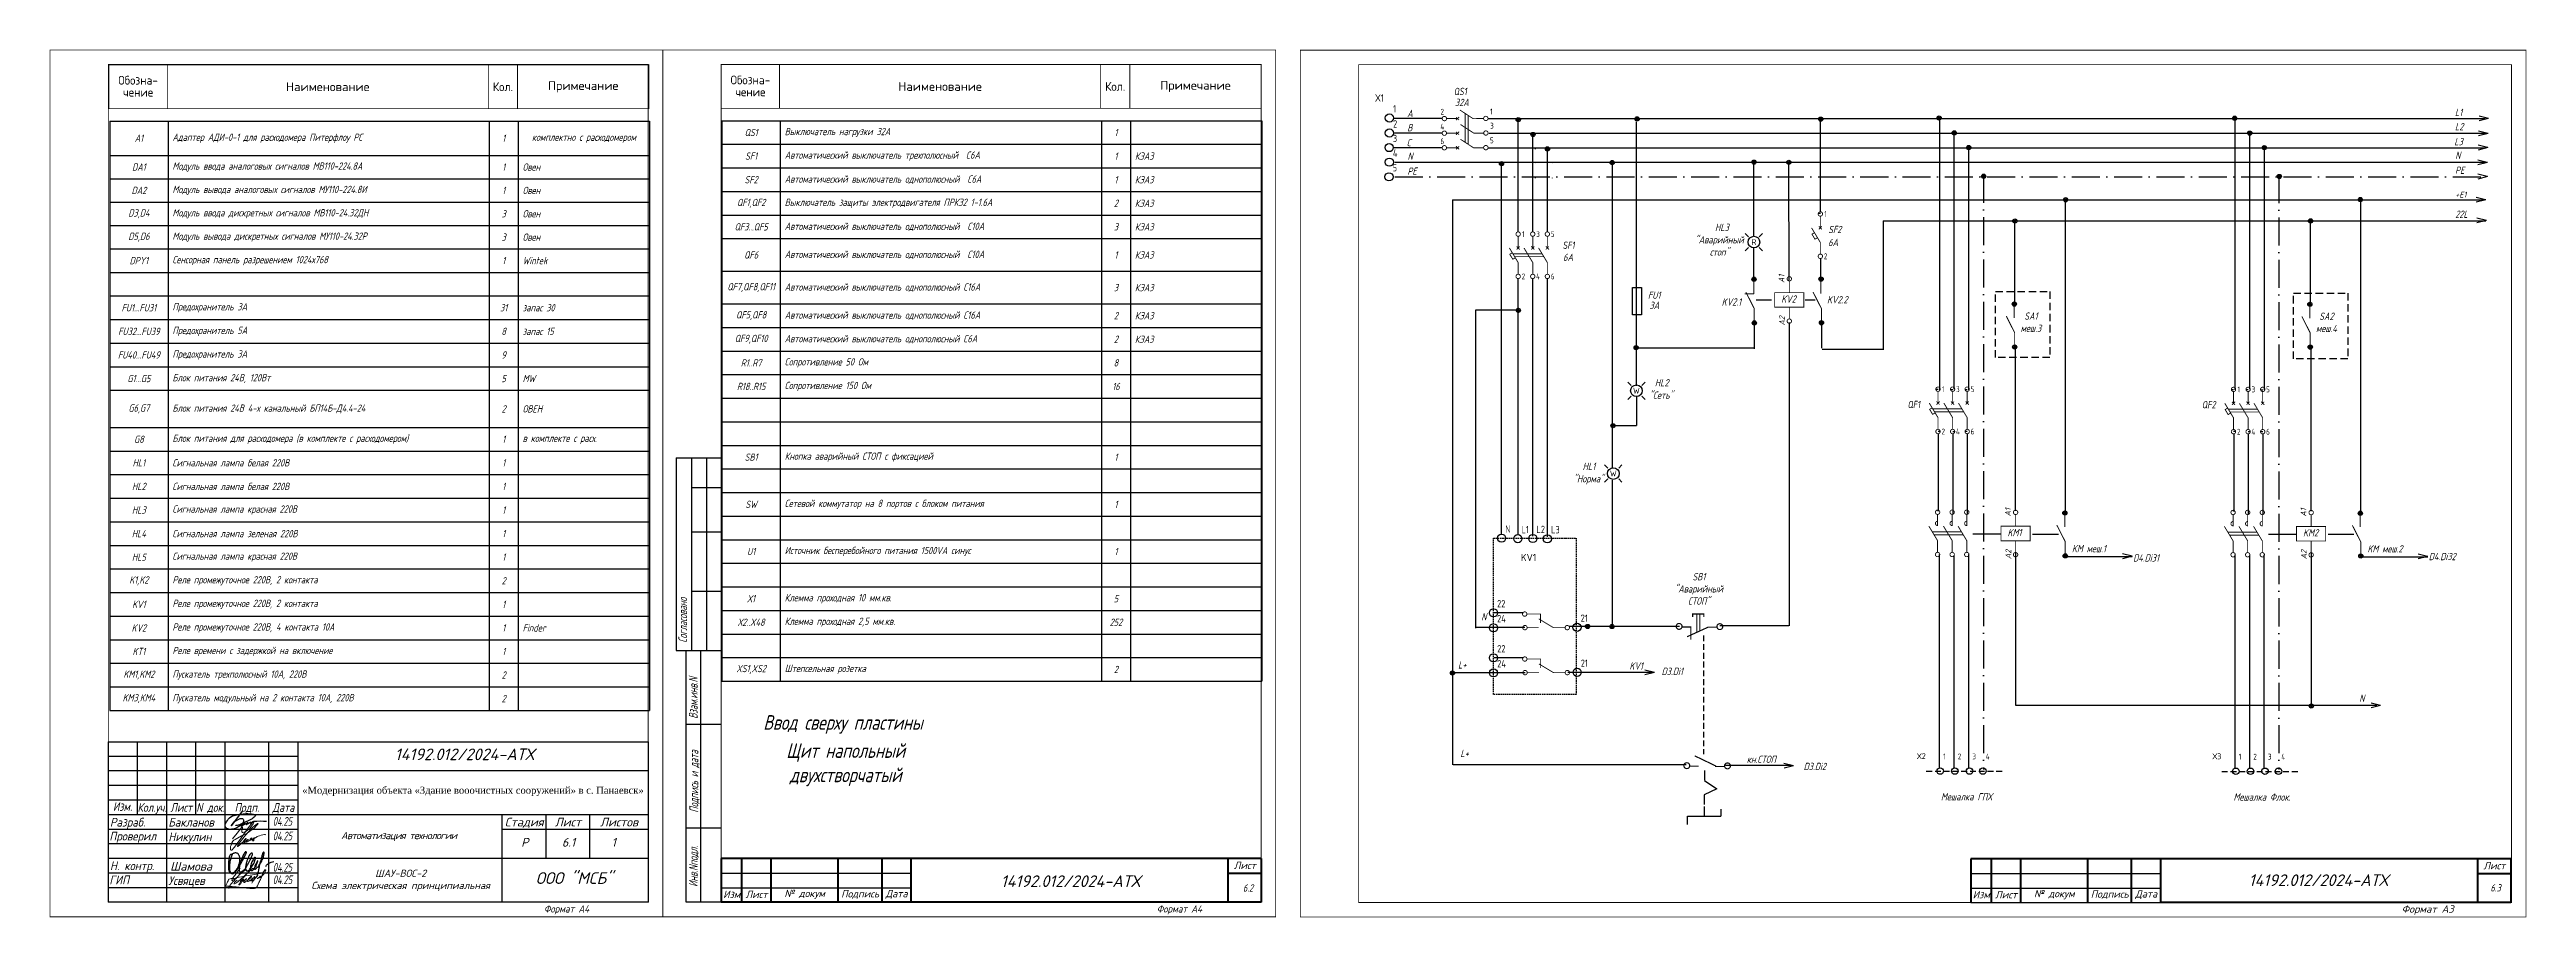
# Model space of a CAD drawing. Header units: millimetres. Extents: x 1510 to 10524, y 7125 to 13164.
# Drawn here: x 3428 to 4277, y 9094 to 9391 of the extents above; entities that cross this region are included whole.
import ezdxf
from ezdxf.enums import TextEntityAlignment as Align

# ---------------------------------------------------------------- set-up
doc = ezdxf.new("R2010")
doc.units = ezdxf.units.MM
doc.header["$LTSCALE"] = 4
for name, pattern in [('ACAD_ISO02W100', [15, 12, -3]), ('ACAD_ISO10W100', [18, 12, -3, 0, -3]), ('DASHED', [0.75, 0.5, -0.25]), ('DASHED2', [9.525, 6.35, -3.175]), ('HIDDEN2', [0.1875, 0.125, -0.0625]), ('SolidLine', [0])]:
    doc.linetypes.add(name, pattern=pattern)
for name, color, linetype in [("Contact's", 104, 'Continuous'), ('G', 5, 'Continuous'), ('LOC', 8, 'Continuous'), ('MISC', 2, 'Continuous'), ('RED_2.5mm^2', 1, 'Continuous'), ('SYMS', 7, 'Continuous'), ('TAGS', 51, 'Continuous'), ('TERMS', 4, 'Continuous'), ('Вспомогательная', 1, 'Continuous'), ('Текст', 2, 'Continuous')]:
    doc.layers.add(name, color=color, linetype=linetype)
for name, color, linetype, lineweight in [('RAMKA', 7, 'Continuous', 25), ('SHTAMP', 7, 'SolidLine', 25), ('Логотип', 7, 'Continuous', 20), ('Основеая', 5, 'Continuous', 60)]:
    doc.layers.add(name, color=color, linetype=linetype, lineweight=lineweight)
doc.styles.add('COTES', font='cs_gost2304.shx', dxfattribs={"width": 0.75, "oblique": 15})
doc.styles.add('Geniso25.100.15', font='geniso.shx', dxfattribs={"oblique": 15, "height": 2.5})
doc.styles.add('ISOCPEUR', font='isocpeui.ttf')
doc.styles.add('ISOCPEUR25.10.00', font='isocpeur.ttf', dxfattribs={"height": 2.5})
doc.styles.add('Simplex00.10.00', font='simplex.shx')
doc.styles.add('Simplex25.085.00', font='simplex.shx', dxfattribs={"width": 0.85, "oblique": 15, "height": 2.5})
doc.styles.add('Simplex25.085.15', font='', dxfattribs={"width": 0.85, "oblique": 15, "height": 2.5})
doc.styles.add('Simplex30.100.00', font='simplex.shx', dxfattribs={"height": 3})
doc.styles.add('Tah25.10.00', font='tahoma.ttf', dxfattribs={"height": 2.5})
doc.styles.add('WD', font='romans.shx')
doc.styles.add('ГОСТ', font='isocpeur.ttf', dxfattribs={"oblique": 15})
doc.styles.add('Стиль мой-1', font='', dxfattribs={"width": 0.85, "oblique": 15, "height": 2.5})
doc.styles.get('Simplex25.085.15').set_extended_font_data('GOST type A')
doc.styles.get('Стиль мой-1').set_extended_font_data('GOST type A')

msp = doc.modelspace()

# ---------------------------------------------------------------- texts
at = {"style": 'Simplex25.085.15', "oblique": 15, "width": 0.85}
for s, p in [('A', (3893.5, 9367.82)), ('32А', (3909.86, 9371.58)), ('L1', (4252.5, 9368.15)), ('B', (3893.54, 9362.95)), ('L2', (4252.53, 9363.28)), ('C', (3893.31, 9357.83)), ('N', (3893.63, 9353.15)), ('L3', (4252.3, 9358.16)), ('N', (4252.62, 9353.47)), ('PE', (3893.58, 9348.03)), ('PE', (4252.58, 9348.35)), ('SF2', (4037.74, 9328.05)), ('22L', (4252.62, 9333.28)), ('6А', (4037.74, 9323.6)), ('KM меш.1', (4121.28, 9218.72)), ('D4.Di31', (4142.24, 9215.53)), ('KM меш.2', (4222.54, 9218.64)), ('D4.Di32', (4243.53, 9216.01)), ('N', (3918.89, 9195.39)), ('L+', (3910.93, 9178.89)), ('KV1', (3969.66, 9178.51)), ('D3.Di1', (3980.67, 9176.68)), ('N', (4219.73, 9167.47)), ('L+', (3911.73, 9148.56)), ('D3.Di2', (4029.33, 9144.09))]:
    msp.add_text(s, height=2.5, dxfattribs=at).set_placement(p)
at = {"insert": (3993.47, 9200.76), "char_height": 2.5, "width": 6.6544, "attachment_point": 8, "style": 'Simplex25.085.15'}
msp.add_mtext('SB1\\P"Аварийный СТОП"', dxfattribs=at)
at = {"color": 7, "lineweight": 25, "char_height": 2.5, "attachment_point": 1, "style": 'Стиль мой-1'}
for s, insert in [('6.2', (3837.21, 9104.96)), ('6.3', (4264.68, 9105.01))]:
    msp.add_mtext_dynamic_manual_height_columns(s, width=5.3031, gutter_width=12.5, heights=[0], dxfattribs=dict(at, insert=insert))
at = {"layer": 'RAMKA', "color": 0, "style": 'COTES', "oblique": 15, "width": 0.75}
for s, p in [('Согласовано', (3646.78, 9187.74)), ('Взам.инв.N', (3650.37, 9161.66)), ('Подпись и дата', (3650.6, 9129.49)), ('Инв.Nподл.', (3650.4, 9104.07))]:
    msp.add_text(s, height=3, rotation=90, dxfattribs=at).set_placement(p)
at = {"layer": 'SHTAMP', "color": 0, "style": 'ISOCPEUR'}
for s, height, p in [('14192.012/2024-АТХ', 4, (3570.48, 9147.49)), ('Р', 3, (3591.16, 9117.85)), ('6.1', 3, (3606.16, 9117.85)), ('1', 3, (3621.63, 9117.85)), ('ООО "МСБ"', 4, (3608.12, 9105.09)), ('14192.012/2024-АТХ', 4, (3778.14, 9104.04)), ('14192.012/2024-АТХ', 4, (4205.73, 9104.38))]:
    msp.add_text(s, height=height, dxfattribs=at).set_placement(p, align=Align.CENTER)
at = {"layer": 'SHTAMP', "color": 0, "style": 'ISOCPEUR', "width": 0.829916}
msp.add_text('Изм.', height=3, dxfattribs=at).set_placement((3450.04, 9130.1), (3456.61, 9130.1), align=Align.FIT)
at = {"layer": 'SHTAMP', "color": 0, "style": 'ISOCPEUR'}
for s, width, p in [('Кол.уч.', 0.829916, (3463.46, 9131.29)), ('Лист', 0.829916, (3473.46, 9131.29)), ('N док.', 0.829916, (3483.46, 9131.29)), ('Подп.', 0.829916, (3495.96, 9131.29)), ('Дата', 0.829916, (3508.46, 9131.29)), ('04.25', 0.7, (3508.16, 9126.53)), ('04.25', 0.7, (3508.16, 9121.53)), ('04.25', 0.7, (3508.16, 9110.79)), ('04.25', 0.7, (3508.16, 9106.53))]:
    msp.add_text(s, height=3, dxfattribs=dict(at, width=width)).set_placement(p, align=Align.MIDDLE_CENTER)
at = {"layer": 'SHTAMP', "color": 0, "style": 'ISOCPEUR', "width": 0.9}
for s, p in [('Разраб.', (3449.03, 9126.23)), ('Бакланов', (3469.03, 9126.23)), ('Никулин', (3469.03, 9121.23)), ('Н. контр.', (3449.03, 9111.33)), ('Усвяцев', (3469.03, 9106.23))]:
    msp.add_text(s, height=3, dxfattribs=at).set_placement(p, align=Align.MIDDLE_LEFT)
at = {"layer": 'SHTAMP', "color": 0, "style": 'ISOCPEUR'}
for s, p in [('Стадия', (3590.96, 9126.29)), ('Лист', (3605.96, 9126.29)), ('Листов', (3623.46, 9126.29))]:
    msp.add_text(s, height=3, dxfattribs=at).set_placement(p, align=Align.MIDDLE_CENTER)
at = {"layer": 'SHTAMP', "color": 0, "style": 'ISOCPEUR', "width": 0.9}
for s, p in [('Проверил', (3448.82, 9119.98)), ('ГИП', (3448.82, 9104.98))]:
    msp.add_text(s, height=3, dxfattribs=at).set_placement(p)
at = {"layer": 'SHTAMP', "color": 0, "attachment_point": 5, "style": 'ISOCPEUR'}
for s, insert, char_height, width in [('\\pi2.48784;{\\fTimes New Roman|b0|i0|c204|p18;\\C256;«Модернизация объекта «Здание вооочистных сооружений» в с. Панаевск» }', (3572.16, 9136.81), 2.4, 122.4841), ('\\A1;{\\T0.9;Автоматизация технологии}', (3547.97, 9121.34), 2.5, 70.2979), ('\\A1;ШАУ-ВОС-2 \\PСхема электрическая принципиальная', (3548.63, 9106.32), 2.5, 70.3441)]:
    msp.add_mtext(s, dxfattribs=dict(at, insert=insert, char_height=char_height, width=width))
at = {"layer": 'SHTAMP', "color": 0, "insert": (3469.63, 9112.63), "char_height": 3, "width": 11.61, "attachment_point": 1, "line_spacing_factor": 1.022766, "style": 'ISOCPEUR'}
msp.add_mtext('\\pt13.716,27.432,41.148,54.864,68.58,82.296,96.012,109.728,123.444,137.16,150.876,164.592,178.308,192.024,205.74,219.456,233.172,246.888,260.604,274.32,288.036,301.752,315.468,329.184,342.9,356.616,370.332,384.048,397.764,411.48,425.196,438.912;Шамова', dxfattribs=at)
at = {"layer": 'SYMS', "linetype": 'Continuous', "ltscale": 0.2, "style": 'ГОСТ', "oblique": 15}
msp.add_text('+E1', height=2, dxfattribs=at).set_placement((4252.63, 9340.25))
for s, p in [('А1', (4022.78, 9311.01)), ('А2', (4022.95, 9296.39)), ('А1', (4100.34, 9230.99)), ('А1', (4201.6, 9230.92)), ('А2', (4100.51, 9216.37)), ('А2', (4201.77, 9216.3))]:
    msp.add_text(s, height=2, rotation=90, dxfattribs=at).set_placement(p)
at = {"layer": 'SYMS', "linetype": 'Continuous'}
for s, insert, char_height, width, attachment_point in [('{\\Fsimplex|c204;\\Q15;\\W0.75;\\C0;"Аварийный стоп"}', (4000.5, 9327.01), 2.5, 19.6011, 2), ('{\\Fsimplex|c0;\\Q15;\\W0.75;\\C0;HL3}', (4001.37, 9331.29), 2.5, 7.0259, 2), ('{\\Fsimplex|c0;\\Q15;\\W0.75;\\C0;6\\Fsimplex|c204;А}', (3948.6, 9321.02), 2.5, 7.0259, 2), ('{\\Fsimplex|c0;\\Q15;\\W0.75;\\C0;FU1}', (3978.14, 9308.04), 2.5, 7.0259, 2), ('{\\Fsimplex|c0;\\Q15;\\W0.75;\\C0;3\\Fsimplex|c204;А}', (3978.16, 9304.54), 2.5, 7.0259, 2), ('{\\Fsimplex|c0;\\Q15;\\W0.75;\\C0;KV2\\Fsimplex|c204;.1}', (4001.27, 9305.72), 2.5, 10.0177, 1), ('{\\Fsimplex|c0;\\Q15;\\W0.75;\\C0;KV2}', (4021.66, 9306.73), 2.5, 10.0177, 1), ('{\\Fsimplex|c0;\\Q15;\\W0.75;\\C0;KV2\\Fsimplex|c204;.2}', (4037.36, 9306.49), 2.5, 10.0177, 1), ('{\\Fsimplex|c0;\\Q15;\\W0.75;\\C0;SA1\\P\\Fsimplex|c204;меш.3}', (4107.23, 9300.88), 2.5, 7.0259, 2), ('{\\Fsimplex|c0;\\Q15;\\W0.75;\\C0;SA2\\P\\Fsimplex|c204;меш.4}', (4208.49, 9300.81), 2.5, 7.0259, 2), ('{\\Fsimplex|c0;\\Q15;\\W0.75;\\C0;HL2}', (3980.72, 9278.03), 2.5, 7.0259, 2), ('{\\Fsimplex|c204;\\Q15;\\W0.75;\\C0;"Сеть"}', (3980.56, 9273.79), 2.5, 7.0259, 2), ('{\\Fsimplex|c204;\\Q15;\\W0.75;\\C0;"Норма"}', (3955.64, 9245.16), 2.5, 7.0259, 2), ('{\\Fsimplex|c0;\\Q15;\\W0.75;\\C0;HL1}', (3955.79, 9249.4), 2.5, 7.0259, 2), ('{\\Fsimplex|c0;\\Q15;\\W0.75;\\C0;KM\\Fsimplex|c204;1}', (4099.21, 9226.71), 2.5, 10.0177, 1), ('{\\Fsimplex|c0;\\Q15;\\W0.75;\\C0;KM2}', (4200.47, 9226.64), 2.5, 10.0177, 1), ('{\\Fsimplex|c204;\\Q15;\\W0.75;\\C0;Ввод сверху пластины}', (3700.19, 9162.92), 5, 74.5915, 2), ('{\\Fsimplex|c204;\\Q15;\\W0.75;\\C0;Щит напольный двухстворчатый }', (3701.08, 9153.28), 5, 74.5915, 2), ('{\\Fsimplex|c204;\\Q15;\\W0.75;\\C0;кн.СТОП}', (4009.87, 9149.06), 2.5, 9.5254, 1), ('{\\Fsimplex|c204;\\Q15;\\W0.75;\\C0;Мешалка\\Fsimplex|c0; \\Fsimplex|c204;ГПХ}', (4085.14, 9136.2), 2.5, 39.5941, 2), ('{\\Fsimplex|c204;\\Q15;\\W0.75;\\C0;Мешалка\\Fsimplex|c0; \\Fsimplex|c204;Флок.}', (4186.4, 9136.12), 2.5, 39.5941, 2)]:
    msp.add_mtext(s, dxfattribs=dict(at, insert=insert, char_height=char_height, width=width, attachment_point=attachment_point))
at = {"layer": 'Текст', "color": 7, "char_height": 2.5, "style": 'ГОСТ'}
for s, insert, width, attachment_point in [('{\\fISOCPEUR|b0|i0|c204|p34;Лист}', (3841.63, 9111.46), 11.4585, 6), ('{\\fISOCPEUR|b0|i0|c204|p34;Лист}', (4269.81, 9111.36), 11.4585, 6), ('{\\fISOCPEUR|b0|i0|c204|p34;Изм}', (3662.06, 9101.52), 7, 5), ('{\\fISOCPEUR|b0|i0|c204|p34;Лист}', (3670.56, 9101.52), 10, 5), ('{\\fISOCPEUR|b0|i0|c204|p34;№ докум}', (3687.06, 9101.52), 23, 5), ('{\\fISOCPEUR|b0|i0|c204|p34;Подпись}', (3706.06, 9101.52), 15, 5), ('{\\fISOCPEUR|b0|i0|c204|p34;Дата}', (3718.56, 9101.52), 10, 5), ('{\\fISOCPEUR|b0|i0|c204|p34;Изм}', (4090.24, 9101.43), 7, 5), ('{\\fISOCPEUR|b0|i0|c204|p34;Лист}', (4098.74, 9101.43), 10, 5), ('{\\fISOCPEUR|b0|i0|c204|p34;№ докум}', (4115.24, 9101.43), 23, 5), ('{\\fISOCPEUR|b0|i0|c204|p34;Подпись}', (4134.24, 9101.43), 15, 5), ('{\\fISOCPEUR|b0|i0|c204|p34;Дата}', (4146.74, 9101.43), 10, 5)]:
    msp.add_mtext(s, dxfattribs=dict(at, insert=insert, width=width, attachment_point=attachment_point))

# ---------------------------------------------------------------- blocks, each defined once
blk = doc.blocks.new('*U12')
at = {"color": 0, "linetype": 'Continuous', "lineweight": -2, "const_width": 0.3}
blk.add_lwpolyline([(0, -15), (185, -15), (185, 0), (0, 0)], close=True, dxfattribs=at)
at = {"color": 0, "linetype": 'Continuous', "lineweight": -2, "ltscale": 0.85, "const_width": 0.3}
for points in [[(20, 0), (20, -15)], [(130, 0), (130, -15)], [(140, 0), (140, -15)]]:
    blk.add_lwpolyline(points, dxfattribs=at)
at = {"color": 0, "linetype": 'Continuous', "ltscale": 10, "style": 'Simplex30.100.00', "width": 0.9}
for s, p in [('Обозна-', (10, -5.26)), ('Кол.', (135, -7.5)), ('чение', (10, -9.37))]:
    blk.add_text(s, height=3, dxfattribs=at).set_placement(p, align=Align.MIDDLE)
at = {"color": 0, "linetype": 'Continuous', "ltscale": 10, "style": 'Simplex30.100.00'}
for s, p in [('Наименование', (75, -7.5)), ('Примечание', (162.5, -7.5))]:
    blk.add_text(s, height=3, dxfattribs=at).set_placement(p, align=Align.MIDDLE)
blk = doc.blocks.new('*T208')
at = {"color": 0, "linetype": 'ByBlock', "lineweight": -2, "ltscale": 0.2, "transparency": 16777216}
for p, q in [((0, 0), (185, 0)), ((0, 0), (0, -201.92)), ((20, 0), (20, -201.92)), ((130, 0), (130, -201.92)), ((140, 0), (140, -201.92)), ((185, 0), (185, -201.92)), ((0, -11.77), (185, -11.77)), ((0, -19.77), (185, -19.77)), ((0, -27.77), (185, -27.77)), ((0, -35.77), (185, -35.77)), ((0, -43.77), (185, -43.77)), ((0, -51.85), (185, -51.85)), ((0, -59.93), (185, -59.93)), ((0, -68.01), (185, -68.01)), ((0, -76.09), (185, -76.09)), ((0, -84.17), (185, -84.17)), ((0, -92.25), (185, -92.25)), ((0, -104.97), (185, -104.97)), ((0, -113.05), (185, -113.05)), ((0, -121.13), (185, -121.13)), ((0, -129.21), (185, -129.21)), ((0, -137.29), (185, -137.29)), ((0, -145.37), (185, -145.37)), ((0, -153.45), (185, -153.45)), ((0, -161.53), (185, -161.53)), ((0, -169.61), (185, -169.61)), ((0, -177.69), (185, -177.69)), ((0, -185.76), (185, -185.76)), ((0, -193.84), (185, -193.84)), ((0, -201.92), (185, -201.92))]:
    blk.add_line(p, q, dxfattribs=at)
at = {"color": 0, "linetype": 'Continuous', "lineweight": -2, "ltscale": 0.2, "transparency": 16777216, "char_height": 2.5, "style": 'Simplex25.085.15'}
for s, insert, width, attachment_point in [('A1', (10, -5.89), 17, 5), ('Адаптер АДИ-0-1 для расходомера Питерфлоу РС', (21.5, -5.89), 107, 4), ('1', (135, -5.89), 7, 5), ('комплектно с расходомером', (162.5, -5.89), 42, 5), ('DA1', (10, -15.77), 17, 5), ('Модуль ввода аналоговых сигналов МВ110-224.8А', (21.5, -15.77), 107, 4), ('1', (135, -15.77), 7, 5), ('Овен', (141.5, -15.77), 42, 4), ('DA2', (10, -23.77), 17, 5), ('Модуль вывода аналоговых сигналов МУ110-224.8И', (21.5, -23.77), 107, 4), ('1', (135, -23.77), 7, 5), ('Овен', (141.5, -23.77), 42, 4), ('D3,D4', (10, -31.77), 17, 5), ('Модуль ввода дискретных сигналов МВ110-24.32ДН', (21.5, -31.77), 107, 4), ('3', (135, -31.77), 7, 5), ('Овен', (141.5, -31.77), 42, 4), ('D5,D6', (10, -39.77), 17, 5), ('Модуль вывода дискретных сигналов МУ110-24.32Р', (21.5, -39.77), 107, 4), ('3', (135, -39.77), 7, 5), ('Овен', (141.5, -39.77), 42, 4), ('DPY1', (10, -47.81), 17, 5), ('Сенсорная панель разрешением 1024х768', (21.5, -47.81), 107, 4), ('1', (135, -47.81), 7, 5), ('Wintek', (141.5, -47.81), 42, 4), ('FU1...FU31', (10, -63.97), 17, 5), ('Предохранитель 3А', (21.5, -63.97), 107, 4), ('31', (135, -63.97), 7, 5), ('запас 30', (141.5, -63.97), 42, 4), ('FU32...FU39', (10, -72.05), 17, 5), ('Предохранитель 5А', (21.5, -72.05), 107, 4), ('8', (135, -72.05), 7, 5), ('запас 15', (141.5, -72.05), 42, 4), ('FU40...FU49', (10, -80.13), 17, 5), ('Предохранитель 3А', (21.5, -80.13), 107, 4), ('9', (135, -80.13), 7, 5), ('G1...G5', (10, -88.21), 17, 5), ('Блок питания 24В, 120Вт', (21.5, -88.21), 107, 4), ('5', (135, -88.21), 7, 5), ('MW', (141.5, -88.21), 42, 4), ('G6,G7', (10, -98.61), 17, 5), ('Блок питания 24В 4-х канальный БП14Б-Д4.4-24', (21.5, -98.61), 107, 4), ('2', (135, -98.61), 7, 5), ('ОВЕН', (141.5, -98.61), 42, 4), ('G8', (10, -109.01), 17, 5), ('Блок питания для расходомера (в комплекте с расходомером)', (21.5, -109.01), 107, 4), ('1', (135, -109.01), 7, 5), ('в комплекте с расх.', (141.5, -109.01), 42, 4), ('HL1', (10, -117.09), 17, 5), ('Сигнальная лампа белая 220В', (21.5, -117.09), 107, 4), ('1', (135, -117.09), 7, 5), ('HL2', (10, -125.17), 17, 5), ('Сигнальная лампа белая 220В', (21.5, -125.17), 107, 4), ('1', (135, -125.17), 7, 5), ('HL3', (10, -133.25), 17, 5), ('Сигнальная лампа красная 220В', (21.5, -133.25), 107, 4), ('1', (135, -133.25), 7, 5), ('HL4', (10, -141.33), 17, 5), ('Сигнальная лампа зеленая 220В', (21.5, -141.33), 107, 4), ('1', (135, -141.33), 7, 5), ('HL5', (10, -149.41), 17, 5), ('Сигнальная лампа красная 220В', (21.5, -149.41), 107, 4), ('1', (135, -149.41), 7, 5), ('K1,K2', (10, -157.49), 17, 5), ('Реле промежуточное 220В, 2 контакта', (21.5, -157.49), 107, 4), ('2', (135, -157.49), 7, 5), ('KV1', (10, -165.57), 17, 5), ('Реле промежуточное 220В, 2 контакта', (21.5, -165.57), 107, 4), ('1', (135, -165.57), 7, 5), ('KV2', (10, -173.65), 17, 5), ('Реле промежуточное 220В, 4 контакта 10А', (21.5, -173.65), 107, 4), ('1', (135, -173.65), 7, 5), ('Finder', (141.5, -173.65), 42, 4), ('KT1', (10, -181.72), 17, 5), ('Реле времени с задержкой на включение', (21.5, -181.72), 107, 4), ('1', (135, -181.72), 7, 5), ('KM1,KM2', (10, -189.8), 17, 5), ('Пускатель трехполюсный 10А, 220В', (21.5, -189.8), 107, 4), ('2', (135, -189.8), 7, 5)]:
    blk.add_mtext(s, dxfattribs=dict(at, insert=insert, width=width, attachment_point=attachment_point))
at = {"color": 0, "linetype": 'Continuous', "lineweight": -2, "transparency": 16777216, "char_height": 2.5, "style": 'Simplex25.085.15'}
for s, insert, width, attachment_point in [('KM3,KM4', (10, -197.88), 17, 5), ('Пускатель модульный на 2 контакта 10А, 220В', (21.5, -197.88), 107, 4), ('2', (135, -197.88), 7, 5)]:
    blk.add_mtext(s, dxfattribs=dict(at, insert=insert, width=width, attachment_point=attachment_point))
blk = doc.blocks.new('Формат А4')
at = {"color": 0, "linetype": 'Continuous', "const_width": 0.3}
for points in [[(0, 0), (210, 0), (210, -297), (0, -297)], [(20, -292), (20, -5), (205, -5), (205, -292)]]:
    blk.add_lwpolyline(points, close=True, dxfattribs=at)
at = {"color": 0, "linetype": 'Continuous', "style": 'Geniso25.100.15', "oblique": 15}
blk.add_text('Формат А4', height=2.5, dxfattribs=at).set_placement((177, -294.25), align=Align.MIDDLE_CENTER)
blk = doc.blocks.new('*T209')
at = {"color": 0, "linetype": 'ByBlock', "lineweight": -2, "ltscale": 0.2, "transparency": 16777216}
for p, q in [((0, 0), (185, 0)), ((0, 0), (0, -192.02)), ((20, 0), (20, -192.02)), ((130, 0), (130, -192.02)), ((140, 0), (140, -192.02)), ((185, 0), (185, -192.02)), ((0, -8.08), (185, -8.08)), ((0, -16.16), (185, -16.16)), ((0, -24.24), (185, -24.24)), ((0, -32.32), (185, -32.32)), ((0, -40.4), (185, -40.4)), ((0, -51.57), (185, -51.57)), ((0, -62.75), (185, -62.75)), ((0, -70.83), (185, -70.83)), ((0, -78.91), (185, -78.91)), ((0, -86.99), (185, -86.99)), ((0, -95.07), (185, -95.07)), ((0, -103.14), (185, -103.14)), ((0, -111.22), (185, -111.22)), ((0, -119.3), (185, -119.3)), ((0, -127.38), (185, -127.38)), ((0, -135.46), (185, -135.46)), ((0, -143.54), (185, -143.54)), ((0, -151.62), (185, -151.62)), ((0, -159.7), (185, -159.7)), ((0, -167.78), (185, -167.78)), ((0, -175.86), (185, -175.86)), ((0, -183.94), (185, -183.94)), ((0, -192.02), (185, -192.02))]:
    blk.add_line(p, q, dxfattribs=at)
at = {"color": 0, "linetype": 'Continuous', "lineweight": -2, "ltscale": 0.2, "transparency": 16777216, "char_height": 2.5, "style": 'Simplex25.085.15'}
for s, insert, width, attachment_point in [('QS1', (10, -4.04), 17, 5), ('Выключатель нагрузки 32А', (21.5, -4.04), 107, 4), ('1', (135, -4.04), 7, 5), ('SF1', (10, -12.12), 17, 5), ('Автоматический выключатель трехполюсный  C6А', (21.5, -12.12), 107, 4), ('1', (135, -12.12), 7, 5), ('КЭАЗ', (141.5, -12.12), 42, 4), ('SF2', (10, -20.2), 17, 5), ('Автоматический выключатель однополюсный  C6А', (21.5, -20.2), 107, 4), ('1', (135, -20.2), 7, 5), ('КЭАЗ', (141.5, -20.2), 42, 4), ('QF1,QF2', (10, -28.28), 17, 5), ('Выключатель защиты электродвигателя ПРК32 1-1.6А', (21.5, -28.28), 107, 4), ('2', (135, -28.28), 7, 5), ('КЭАЗ', (141.5, -28.28), 42, 4), ('QF3...QF5', (10, -36.36), 17, 5), ('Автоматический выключатель однополюсный  C10А', (21.5, -36.36), 107, 4), ('3', (135, -36.36), 7, 5), ('КЭАЗ', (141.5, -36.36), 42, 4), ('QF6', (10, -45.98), 17, 5), ('Автоматический выключатель однополюсный  C10А', (21.5, -45.98), 107, 4), ('1', (135, -45.98), 7, 5), ('КЭАЗ', (141.5, -45.98), 42, 4), ('QF7,QF8,QF11', (10, -57.16), 17, 5), ('Автоматический выключатель однополюсный С16А', (21.5, -57.16), 107, 4), ('3', (135, -57.16), 7, 5), ('КЭАЗ', (141.5, -57.16), 42, 4), ('QF5,QF8', (10, -66.79), 17, 5), ('Автоматический выключатель однополюсный С16А', (21.5, -66.79), 107, 4), ('2', (135, -66.79), 7, 5), ('КЭАЗ', (141.5, -66.79), 42, 4), ('QF9,QF10', (10, -74.87), 17, 5), ('Автоматический выключатель однополюсный С6А', (21.5, -74.87), 107, 4), ('2', (135, -74.87), 7, 5), ('КЭАЗ', (141.5, -74.87), 42, 4), ('R1..R7', (10, -82.95), 17, 5), ('Сопротивление 50 Ом', (21.5, -82.95), 107, 4), ('8', (135, -82.95), 7, 5), ('R18..R15', (10, -91.03), 17, 5), ('Сопротивление 150 Ом', (21.5, -91.03), 107, 4), ('16', (135, -91.03), 7, 5), ('SB1', (10, -115.26), 17, 5), ('Кнопка аварийный СТОП с фиксацией', (21.5, -115.26), 107, 4), ('1', (135, -115.26), 7, 5), ('SW', (10, -131.42), 17, 5), ('Сетевой коммутатор на 8 портов с блоком питания', (21.5, -131.42), 107, 4), ('1', (135, -131.42), 7, 5), ('U1', (10, -147.58), 17, 5), ('Источник бесперебойного питания 1500VA синус', (21.5, -147.58), 107, 4), ('1', (135, -147.58), 7, 5), ('Х1', (10, -163.74), 17, 5)]:
    blk.add_mtext(s, dxfattribs=dict(at, insert=insert, width=width, attachment_point=attachment_point))
at = {"color": 0, "linetype": 'Continuous', "lineweight": -2, "transparency": 16777216, "char_height": 2.5, "style": 'Simplex25.085.15'}
for s, insert, width, attachment_point in [('Клемма проходная 10 мм.кв.', (21.5, -163.74), 107, 4), ('5', (135, -163.74), 7, 5), ('Х2..X48', (10, -171.82), 17, 5), ('Клемма проходная 2,5 мм.кв.', (21.5, -171.82), 107, 4), ('252', (135, -171.82), 7, 5), ('XS1,XS2', (10, -187.98), 17, 5), ('{\\Fsimplex|c204;\\W0.75;Штепсельная розетка}', (21.5, -187.98), 107, 4), ('2', (135, -187.98), 7, 5)]:
    blk.add_mtext(s, dxfattribs=dict(at, insert=insert, width=width, attachment_point=attachment_point))
blk = doc.blocks.new('Формат А3')
at = {"color": 0, "linetype": 'Continuous', "const_width": 0.3}
for points in [[(-420, 297), (0, 297), (0, 0), (-420, 0)], [(-400, 5), (-400, 292), (-5, 292), (-5, 5)]]:
    blk.add_lwpolyline(points, close=True, dxfattribs=at)
at = {"color": 0, "linetype": 'Continuous', "style": 'Simplex00.10.00', "oblique": 15}
blk.add_text('Формат А3', height=2.5, dxfattribs=at).set_placement((-33.67, 2.75), align=Align.MIDDLE_CENTER)
blk = doc.blocks.new('S3')
at = {"color": 0, "linetype": 'Continuous', "lineweight": -2, "const_width": 0.3}
for points in [[(5.22, -0.02), (9.75, -2.98), (13.35, -2.96)], [(0.45, -2.97), (4.45, -2.97)], [(0.45, -7.97), (4.45, -7.97)], [(3.91, -2.45), (4.97, -3.51)], [(3.91, -3.51), (4.97, -2.45)], [(3.91, -7.45), (4.97, -8.51)], [(3.91, -8.51), (4.97, -7.45)], [(5.45, -4.99), (9.98, -7.95), (13.57, -7.93)], [(7.04, -1.19), (7.04, -11.19)], [(8.04, -1.82), (8.04, -11.82)], [(0.45, -12.97), (4.45, -12.97)], [(3.91, -12.45), (4.97, -13.51)], [(3.91, -13.51), (4.97, -12.45)], [(5.42, -10.04), (9.94, -13), (13.54, -12.98)]]:
    blk.add_lwpolyline(points, dxfattribs=at)
for points in [[(-0.09, -2.22, -1), (-0.09, -3.72, -1)], [(-0.09, -7.22, -1), (-0.09, -8.72, -1)], [(14.12, -2.17, -1), (14.12, -3.67, -1)], [(14.12, -7.17, -1), (14.12, -8.67, -1)], [(-0.09, -12.22, -1), (-0.09, -13.72, -1)], [(14.12, -12.17, -1), (14.12, -13.67, -1)]]:
    blk.add_lwpolyline(points, format="xyb", close=True, dxfattribs=at)
at = {"color": 0, "linetype": 'Continuous', "lineweight": -2, "style": 'Simplex25.085.00', "oblique": 10, "width": 0.8, "flags": 4}
blk.add_attdef('ЭЛЕМЕНТ', text='', height=2.5, dxfattribs=at).set_placement((13.69, 5.78), align=Align.MIDDLE_RIGHT)
at = {"color": 5, "linetype": 'Continuous', "lineweight": -2, "style": 'Simplex25.085.00', "oblique": 10, "width": 0.8, "flags": 4}
blk.add_attdef('ТОК', text='', height=2.5, dxfattribs=at).set_placement((10.91, 2.33), align=Align.MIDDLE_RIGHT)
at = {"color": 0, "linetype": 'Continuous', "lineweight": 9, "style": 'ISOCPEUR25.10.00', "oblique": 10, "width": 0.85, "flags": 5}
blk.add_attdef('ТИП', text='', height=2.5, dxfattribs=at).set_placement((-4, -6), align=Align.MIDDLE_RIGHT)
at = {"layer": "Contact's", "linetype": 'Continuous', "lineweight": 9, "style": 'Simplex00.10.00', "width": 0.7, "flags": 8}
for tag, p in [('#(2)', (-0.82, -0.62)), ('#(1)', (16, -0.59)), ('#(4)', (-0.79, -5.69)), ('#(3)', (16.21, -5.4)), ('#(6)', (-0.82, -10.72)), ('#(5)', (16.17, -10.41))]:
    blk.add_attdef(tag, text='', height=2, dxfattribs=at).set_placement(p, align=Align.MIDDLE)
blk = doc.blocks.new('HT0002')
blk.add_circle((0, 0), 0.0699)
at = {"style": 'WD'}
for tag, p, width in [('INST', (0.062, 0.42), 0.7), ('LOC', (0.062, 0.25), 0.7), ('DESC1', (0.053, -0.385), 0.8)]:
    blk.add_attdef(tag, p, '', height=0.125, dxfattribs=dict(at, width=width))
at = {"style": 'WD', "flags": 1}
for tag, p, height in [('X4TERM01', (-0.07, 0), 0.0125), ('X4TERMDESC01', (-0.055, -0.023), 0.025), ('X2TERMDESC01', (-0.006, 0.029), 0.025), ('STRIPSEQ', (0, 0), 0.00125), ('X2TERM01', (0, 0.07), 0.0125), ('X2PIN01', (0.033, 0.084), 0.0125), ('X1TERMDESC01', (0.039, 0.007), 0.025), ('X1TERM01', (0.07, 0), 0.0125), ('X1PIN01', (0.087, 0.016), 0.0125), ('X4PIN01', (-0.114, -0.038), 0.0125), ('LINKTERM', (0, -0.002), 0.00125), ('X8TERM01', (0, -0.07), 0.0125), ('X8TERMDESC01', (0, -0.054), 0.025), ('X8PIN01', (0.026, -0.096), 0.0125)]:
    blk.add_attdef(tag, p, '', height=height, dxfattribs=at)
at = {"linetype": 'Continuous', "style": 'WD'}
for tag, p, height, width, flags in [('TERM01', (0.062, 0.094), 0.125, 0.8, 8), ('TAGSTRIP', (0.053, -0.229), 0.125, 0.9, 8), ('DESC2', (0.053, -0.541), 0.125, 0.8, 8), ('CAT', (0.213, -0.406), 0.109, 0.8, 1), ('DESC3', (0.053, -0.698), 0.125, 0.8, 8)]:
    blk.add_attdef(tag, p, '', height=height, dxfattribs=dict(at, width=width, flags=flags))
at = {"linetype": 'Continuous', "style": 'WD', "width": 0.8, "flags": 1}
blk.add_attdef('MFG', text='', height=0.109, dxfattribs=at).set_placement((0.088, -0.406), align=Align.RIGHT)
at = {"style": 'WD', "width": 0.7, "flags": 1}
blk.add_attdef('ASSYCODE', (0.062, -0.281), '', height=0.01, dxfattribs=at)
blk = doc.blocks.new('VT0002')
blk.add_circle((0, 0), 0.0699)
at = {"style": 'WD'}
for tag, p, width in [('INST', (0.062, 0.42), 0.7), ('LOC', (0.062, 0.25), 0.7), ('DESC1', (0.053, -0.385), 0.8)]:
    blk.add_attdef(tag, p, '', height=0.125, dxfattribs=dict(at, width=width))
at = {"style": 'WD', "flags": 1}
for tag, p, height in [('X4TERM01', (-0.07, 0), 0.0125), ('X4TERMDESC01', (-0.055, -0.023), 0.025), ('X2TERMDESC01', (-0.006, 0.029), 0.025), ('STRIPSEQ', (0, 0), 0.00125), ('X2TERM01', (0, 0.07), 0.0125), ('X2PIN01', (0.033, 0.084), 0.0125), ('X1TERMDESC01', (0.041, -0.003), 0.025), ('X1TERM01', (0.07, 0), 0.0125), ('X1PIN01', (0.087, 0.016), 0.0125), ('X4PIN01', (-0.114, -0.038), 0.0125), ('LINKTERM', (0, -0.002), 0.00125), ('X8TERM01', (0, -0.07), 0.0125), ('X8TERMDESC01', (0, -0.054), 0.025), ('X8PIN01', (0.026, -0.096), 0.0125)]:
    blk.add_attdef(tag, p, '', height=height, dxfattribs=at)
at = {"linetype": 'Continuous', "style": 'WD'}
for tag, p, height, width, flags in [('TERM01', (0.062, 0.094), 0.125, 0.8, 8), ('TAGSTRIP', (0.053, -0.229), 0.125, 0.9, 8), ('DESC2', (0.053, -0.541), 0.125, 0.8, 8), ('CAT', (0.213, -0.406), 0.109, 0.8, 1), ('DESC3', (0.053, -0.698), 0.125, 0.8, 8)]:
    blk.add_attdef(tag, p, '', height=height, dxfattribs=dict(at, width=width, flags=flags))
at = {"linetype": 'Continuous', "style": 'WD', "width": 0.8, "flags": 1}
blk.add_attdef('MFG', text='', height=0.109, dxfattribs=at).set_placement((0.088, -0.406), align=Align.RIGHT)
at = {"style": 'WD', "width": 0.7, "flags": 1}
blk.add_attdef('ASSYCODE', (0.062, -0.281), '', height=0.01, dxfattribs=at)
blk = doc.blocks.new('NO_C')
at = {"color": 0, "linetype": 'Continuous', "lineweight": -2, "const_width": 0.3}
for points in [[(13.15, 1.41), (13.15, -2.59), (10.15, -7.59)], [(11.53, -7), (8.34, -7)], [(8.49, -6.96), (8.49, -11.68)], [(13.15, -7.59), (13.15, -11.59)]]:
    blk.add_lwpolyline(points, dxfattribs=at)
for points in [[(13.9, 2.16, -1), (12.4, 2.16, -1)], [(9.24, -12.43, -1), (7.74, -12.43, -1)], [(13.9, -12.34, -1), (12.4, -12.34, -1)]]:
    blk.add_lwpolyline(points, format="xyb", close=True, dxfattribs=at)
at = {"color": 0, "linetype": 'Continuous', "lineweight": -2, "style": 'Simplex25.085.00', "oblique": 10, "width": 0.8, "flags": 4}
blk.add_attdef('ЭЛЕМЕНТ', text='', height=2.5, dxfattribs=at).set_placement((8, 5.48), align=Align.MIDDLE)
at = {"color": 0, "linetype": 'Continuous', "lineweight": 9, "style": 'ISOCPEUR25.10.00', "oblique": 10, "width": 0.85, "flags": 5}
blk.add_attdef('ТИП', text='', height=2.5, dxfattribs=at).set_placement((8, 5.48), align=Align.MIDDLE)
at = {"layer": "Contact's", "linetype": 'Continuous', "lineweight": 9, "style": 'Simplex00.10.00', "width": 0.7, "flags": 4}
for tag, p in [('#(11/ПОДВ.)', (15.47, 2.67)), ('#(14/НЕПОД.)', (7.37, -10.14)), ('#(14/НЕПОД.)', (15.79, -12.21))]:
    blk.add_attdef(tag, text='', height=2, dxfattribs=at).set_placement(p, align=Align.MIDDLE)
blk = doc.blocks.new('WDDOT')
for radius in [0.72, 0.449, 0.223]:
    blk.add_circle((0, 0), radius)
blk = doc.blocks.new('QF - выкл. автоматич. (3пол.)')
at = {"color": 0, "linetype": 'Continuous', "lineweight": -2, "const_width": 0.3}
for points in [[(-0.75, -0.75, -1), (0.75, -0.75, -1)], [(4.25, -0.75, -1), (5.75, -0.75, -1)], [(9.25, -0.75, -1), (10.75, -0.75, -1)], [(-0.75, -15.25, -1), (0.75, -15.25, -1)], [(4.25, -15.25, -1), (5.75, -15.25, -1)], [(9.25, -15.25, -1), (10.75, -15.25, -1)]]:
    blk.add_lwpolyline(points, format="xyb", close=True, dxfattribs=at)
for points in [[(0, -14.5), (0, -10.5), (-3, -5.5)], [(-2.01, -7.14), (-2.87, -7.66), (-1.84, -9.37), (-0.99, -8.86)], [(-1.8, -7.5), (8.2, -7.5)], [(-1.2, -8.5), (8.8, -8.5)], [(-0.53, -6.03), (0.53, -4.97)], [(0.53, -6.03), (-0.53, -4.97)], [(0, -5.5), (0, -1.5)], [(5, -14.5), (5, -10.5), (2, -5.5)], [(4.47, -6.03), (5.53, -4.97)], [(5.53, -6.03), (4.47, -4.97)], [(5, -5.5), (5, -1.5)], [(10, -14.5), (10, -10.5), (7, -5.5)], [(9.47, -6.03), (10.53, -4.97)], [(10.53, -6.03), (9.47, -4.97)], [(10, -5.5), (10, -1.5)]]:
    blk.add_lwpolyline(points, dxfattribs=at)
at = {"color": 0, "linetype": 'Continuous', "lineweight": -2, "style": 'Simplex25.085.00', "oblique": 10, "width": 0.8, "flags": 4}
blk.add_attdef('ЭЛЕМЕНТ', text='', height=2.5, dxfattribs=at).set_placement((-4, -6), align=Align.MIDDLE_RIGHT)
at = {"color": 0, "linetype": 'Continuous', "lineweight": 9, "style": 'ISOCPEUR25.10.00', "oblique": 10, "width": 0.85, "flags": 5}
blk.add_attdef('ТИП', text='', height=2.5, dxfattribs=at).set_placement((-4, -6), align=Align.MIDDLE_RIGHT)
at = {"color": 5, "linetype": 'Continuous', "lineweight": -2, "style": 'Simplex25.085.00', "oblique": 10, "width": 0.8, "flags": 4}
blk.add_attdef('ТОК', text='', height=2.5, dxfattribs=at).set_placement((-4, -11.25), align=Align.MIDDLE_RIGHT)
at = {"layer": "Contact's", "linetype": 'Continuous', "lineweight": 9, "style": 'Simplex00.10.00', "width": 0.7, "flags": 8}
for tag, p in [('#(1)', (1.8, -0.75)), ('#(3)', (6.8, -0.75)), ('#(5)', (11.8, -0.75)), ('#(2)', (1.8, -15.25)), ('#(4)', (6.8, -15.25)), ('#(6)', (11.8, -15.25))]:
    blk.add_attdef(tag, text='', height=2, dxfattribs=at).set_placement(p, align=Align.MIDDLE)
blk = doc.blocks.new('HLT1R')
for p, q in [((-0.115, 0.115), (-0.186, 0.186)), ((0.115, 0.115), (0.186, 0.186)), ((-0.115, -0.115), (-0.186, -0.186)), ((0.115, -0.115), (0.186, -0.186))]:
    blk.add_line(p, q)
blk.add_circle((0, 0), 0.125)
at = {"style": 'WD', "width": 0.7}
for tag, p in [('INST', (0.006, 0.528)), ('LOC', (0.006, 0.359))]:
    blk.add_attdef(tag, text='', height=0.125, dxfattribs=at).set_placement(p, align=Align.CENTER)
at = {"style": 'WD'}
blk.add_attdef('COLOR', text='', height=0.125, dxfattribs=at).set_placement((0, 0), align=Align.MIDDLE)
blk.add_attdef('TAG1', text='', height=0.125, dxfattribs=at).set_placement((0, 0.202), align=Align.CENTER)
at = {"style": 'WD', "flags": 1}
for tag, p in [('X4TERM01', (-0.125, 0)), ('X1TERM02', (0.125, 0))]:
    blk.add_attdef(tag, p, '', height=0.0125, dxfattribs=at)
at = {"linetype": 'Continuous', "style": 'WD', "flags": 9}
blk.add_attdef('ASSYCODE', text='', height=0.01, dxfattribs=at).set_placement((-0.003, 0.098), align=Align.CENTER)
at = {"style": 'WD', "flags": 9}
blk.add_attdef('FAMILY', text='', height=0.01, dxfattribs=at).set_placement((-0.005, 0.161), align=Align.CENTER)
at = {"linetype": 'Continuous', "style": 'WD', "flags": 1}
for tag, p in [('MFG', (0, 0.121)), ('CAT', (0, 0.14))]:
    blk.add_attdef(tag, text='', height=0.01, dxfattribs=at).set_placement(p, align=Align.MIDDLE)
at = {"style": 'WD'}
for tag, p, width in [('DESC1', (1.125, 0), 0.9), ('WDTAGALT', (1.125, -0.312), 0.7)]:
    blk.add_attdef(tag, p, '', height=0.125, dxfattribs=dict(at, width=width))
at = {"linetype": 'Continuous', "style": 'WD', "flags": 8}
blk.add_attdef('TERM01', text='', height=0.125, dxfattribs=at).set_placement((-0.175, -0.031), align=Align.TOP_RIGHT)
blk.add_attdef('TERM02', text='', height=0.125, dxfattribs=at).set_placement((0.175, -0.031), align=Align.TOP_LEFT)
at = {"style": 'WD', "width": 0.9}
blk.add_attdef('DESC2', text='', height=0.125, dxfattribs=at).set_placement((1.125, -0.031), align=Align.TOP_LEFT)
blk = doc.blocks.new('Coil')
at = {"color": 0, "linetype": 'Continuous', "lineweight": -2, "const_width": 0.3}
for points in [[(0.75, -0.75, -1), (0.75, 0.75, -1)], [(15.25, -0.75, -1), (15.25, 0.75, -1)]]:
    blk.add_lwpolyline(points, format="xyb", close=True, dxfattribs=at)
for points in [[(5.5, 0), (1.5, 0)], [(10.5, 0), (14.5, 0)]]:
    blk.add_lwpolyline(points, dxfattribs=at)
blk.add_lwpolyline([(5.5, -5), (10.5, -5), (10.5, 5), (5.5, 5)], close=True, dxfattribs=at)
at = {"color": 0, "linetype": 'Continuous', "lineweight": -2, "style": 'Simplex25.085.00', "oblique": 10, "width": 0.8, "flags": 4}
blk.add_attdef('ЭЛЕМЕНТ', text='', height=2.5, dxfattribs=at).set_placement((8, 7.5), align=Align.MIDDLE)
at = {"color": 0, "linetype": 'Continuous', "lineweight": 9, "style": 'ISOCPEUR25.10.00', "oblique": 10, "width": 0.85, "flags": 5}
blk.add_attdef('ТИП', text='', height=2.5, dxfattribs=at).set_placement((8, 7.5), align=Align.MIDDLE)
at = {"color": 0, "linetype": 'Continuous', "lineweight": 9, "style": 'Tah25.10.00', "width": 0.8, "flags": 8}
blk.add_attdef('ОБМОТКА', text='', height=2.5, dxfattribs=at).set_placement((8, 0), align=Align.MIDDLE)
at = {"layer": "Contact's", "linetype": 'Continuous', "lineweight": 9, "style": 'Simplex00.10.00', "width": 0.7, "flags": 8}
for tag, p in [('#(A1/L)', (0.75, -2.3)), ('#(A2/N)', (15.25, -2.3))]:
    blk.add_attdef(tag, text='', height=2, dxfattribs=at).set_placement(p, align=Align.MIDDLE)
blk = doc.blocks.new('VT0W02')
blk.add_circle((0, 0), 0.0699)
at = {"style": 'WD'}
for tag, p, width in [('INST', (0.062, 0.42), 0.7), ('LOC', (0.062, 0.25), 0.7), ('DESC1', (0.053, -0.385), 0.8)]:
    blk.add_attdef(tag, p, '', height=0.125, dxfattribs=dict(at, width=width))
at = {"style": 'WD', "flags": 1}
for tag, p, height in [('X4TERM01', (-0.07, 0), 0.0125), ('X4TERMDESC01', (-0.055, -0.023), 0.025), ('X2TERMDESC01', (-0.006, 0.029), 0.025), ('STRIPSEQ', (0, 0), 0.00125), ('X2TERM01', (0, 0.07), 0.0125), ('X1TERMDESC01', (0.039, -0.003), 0.025), ('X1TERM01', (0.07, 0), 0.0125), ('LINKTERM', (0, -0.002), 0.00125), ('X8TERM01', (0, -0.07), 0.0125), ('X8TERMDESC01', (0, -0.054), 0.025)]:
    blk.add_attdef(tag, p, '', height=height, dxfattribs=at)
at = {"linetype": 'Continuous', "style": 'WD'}
for tag, p, height, width, flags in [('WIRENO', (0.062, 0.094), 0.125, 0.8, 8), ('TAGSTRIP', (0.053, -0.229), 0.125, 0.9, 8), ('DESC2', (0.053, -0.541), 0.125, 0.8, 8), ('CAT', (0.213, -0.406), 0.109, 0.8, 1), ('DESC3', (0.053, -0.698), 0.125, 0.8, 8)]:
    blk.add_attdef(tag, p, '', height=height, dxfattribs=dict(at, width=width, flags=flags))
at = {"linetype": 'Continuous', "style": 'WD', "width": 0.8, "flags": 1}
blk.add_attdef('MFG', text='', height=0.109, dxfattribs=at).set_placement((0.088, -0.406), align=Align.RIGHT)
at = {"style": 'WD', "width": 0.7, "flags": 1}
blk.add_attdef('ASSYCODE', (0.062, -0.281), '', height=0.01, dxfattribs=at)
blk = doc.blocks.new('KM - контактор (3пол.)')
at = {"color": 0, "linetype": 'Continuous', "lineweight": -2, "const_width": 0.3}
for points in [[(-0.75, -0.75, -1), (0.75, -0.75, -1)], [(4.25, -0.75, -1), (5.75, -0.75, -1)], [(9.25, -0.75, -1), (10.75, -0.75, -1)], [(-0.75, -15.25, -1), (0.75, -15.25, -1)], [(4.25, -15.25, -1), (5.75, -15.25, -1)], [(9.25, -15.25, -1), (10.75, -15.25, -1)]]:
    blk.add_lwpolyline(points, format="xyb", close=True, dxfattribs=at)
for points in [[(0, -14.5), (0, -10.5), (-3, -5.5)], [(-1.8, -7.5), (8.2, -7.5)], [(-1.2, -8.5), (8.8, -8.5)], [(0, -5.5), (0, -1.5)], [(5, -14.5), (5, -10.5), (2, -5.5)], [(5, -5.5), (5, -1.5)], [(10, -14.5), (10, -10.5), (7, -5.5)], [(10, -5.5), (10, -1.5)]]:
    blk.add_lwpolyline(points, dxfattribs=at)
for points in [[(0.02, -3.85, 0.416791), (-0.74, -4.6, 0.416791), (0.02, -5.35, 0.416791)], [(5.02, -3.85, 0.416791), (4.26, -4.6, 0.416791), (5.02, -5.35, 0.416791)], [(10.02, -3.85, 0.416791), (9.26, -4.6, 0.416791), (10.02, -5.35, 0.416791)]]:
    blk.add_lwpolyline(points, format="xyb", dxfattribs=at)
at = {"color": 0, "linetype": 'Continuous', "lineweight": -2, "style": 'Simplex25.085.00', "oblique": 10, "width": 0.8, "flags": 4}
blk.add_attdef('ЭЛЕМЕНТ', text='', height=2.5, dxfattribs=at).set_placement((12.26, -8), align=Align.MIDDLE_LEFT)
at = {"color": 0, "linetype": 'Continuous', "lineweight": 9, "style": 'ISOCPEUR25.10.00', "oblique": 10, "width": 0.85, "flags": 5}
blk.add_attdef('ТИП', text='', height=2.5, dxfattribs=at).set_placement((12.26, -8), align=Align.MIDDLE_LEFT)
at = {"layer": "Contact's", "linetype": 'Continuous', "lineweight": 9, "style": 'Simplex00.10.00', "width": 0.7, "flags": 8}
for tag, p in [('#(1/L1)', (1.8, -0.75)), ('#(3/L2)', (6.8, -0.75)), ('#(5/L3)', (11.8, -0.75))]:
    blk.add_attdef(tag, text='', height=2, dxfattribs=at).set_placement(p, align=Align.MIDDLE)
at = {"layer": "Contact's", "color": 104, "linetype": 'Continuous', "lineweight": 9, "style": 'Simplex00.10.00', "width": 0.7, "flags": 8}
for tag, p in [('#(2/T1)', (1.8, -15.25)), ('#(4/T2)', (6.8, -15.25)), ('#(6/T3)', (11.8, -15.25))]:
    blk.add_attdef(tag, text='', height=2, dxfattribs=at).set_placement(p, align=Align.MIDDLE)
blk = doc.blocks.new('QF - выкл. автоматич. (1пол.)')
at = {"color": 0, "linetype": 'Continuous', "lineweight": -2, "const_width": 0.3}
for points in [[(-0.75, -0.75, -1), (0.75, -0.75, -1)], [(-0.75, -15.25, -1), (0.75, -15.25, -1)]]:
    blk.add_lwpolyline(points, format="xyb", close=True, dxfattribs=at)
for points in [[(0, -14.5), (0, -10.5), (-3, -5.5)], [(-2.01, -7.14), (-2.87, -7.66), (-1.84, -9.37), (-0.99, -8.86)], [(-0.53, -6.03), (0.53, -4.97)], [(0.53, -6.03), (-0.53, -4.97)], [(0, -5.5), (0, -1.5)]]:
    blk.add_lwpolyline(points, dxfattribs=at)
at = {"color": 0, "linetype": 'Continuous', "lineweight": -2, "style": 'Simplex25.085.00', "oblique": 10, "width": 0.8, "flags": 4}
blk.add_attdef('ЭЛЕМЕНТ', text='', height=2.5, dxfattribs=at).set_placement((2.26, -8), align=Align.MIDDLE_LEFT)
at = {"color": 0, "linetype": 'Continuous', "lineweight": 9, "style": 'ISOCPEUR25.10.00', "oblique": 10, "width": 0.85, "flags": 5}
blk.add_attdef('ТИП', text='', height=2.5, dxfattribs=at).set_placement((2.26, -8), align=Align.MIDDLE_LEFT)
at = {"layer": "Contact's", "linetype": 'Continuous', "lineweight": 9, "style": 'Simplex00.10.00', "width": 0.7, "flags": 8}
for tag, p in [('#(1)', (1.8, -0.75)), ('#(2)', (1.8, -15.25))]:
    blk.add_attdef(tag, text='', height=2, dxfattribs=at).set_placement(p, align=Align.MIDDLE)
blk = doc.blocks.new('A$C67075CCA')
at = {"layer": 'Логотип', "color": 145, "lineweight": 15}
for points in [[(14.68, 5.88), (14.59, 5.72), (14.32, 5.54), (13.9, 5.39), (12.32, 5.25), (10.52, 5.01), (7.58, 4.53), (4.57, 3.92), (2.69, 3.51), (0.99, 3.21), (0.97, 3.2), (0.91, 3.09), (0.75, 2.64), (0.39, 2.01), (0.17, 1.5), (0, 1.08), (0.06, 0.83), (0.58, 0.87), (0.94, 0.82), (2.5, 0.66), (6.63, 0.27), (7.37, 0.17), (8.98, 0.01), (9.73, 0.04), (10.43, 0.44), (11, 1.49), (11.66, 2.81), (12.3, 4.37), (12.76, 5.66), (13.17, 6.18), (13.37, 6.43), (13.51, 6.47), (13.61, 6.44), (13.65, 6.35), (13.6, 6.17), (13.32, 5.44), (12.94, 4.91), (12.31, 4.31), (12.02, 4.04), (11.74, 3.86), (11.47, 3.65), (11.51, 3.77), (11.6, 3.93), (11.7, 4.03), (11.81, 4.16), (11.84, 4.27), (11.84, 4.31), (11.73, 4.27), (11.59, 4.09), (11.5, 3.97), (11.22, 3.77), (11.07, 3.64), (10.85, 3.5), (10.75, 3.43)], [(0.98, 0.05), (0.95, 0.22), (1.03, 0.5), (1.34, 1.02), (2.08, 1.97), (2.48, 2.42), (3.02, 3.02), (3.29, 3.36), (3.48, 3.5)], [(4.88, 7.15), (4.1, 5.86), (2.99, 4.52), (2.4, 3.68), (2.24, 3.43), (2.06, 3.04), (2.09, 2.83), (2.4, 2.91), (3.21, 3.31), (4.29, 4.43), (5.38, 5.75), (5.81, 6.13), (6.33, 6.54), (6.55, 6.54), (5.84, 5.79), (5.18, 5.15), (4.56, 4.72)], [(3.85, 2.96), (3.53, 2.68), (3.08, 2.24), (2.83, 1.9), (2.75, 1.71), (2.79, 1.65), (2.95, 1.64), (3.35, 1.85), (4.3, 2.56), (5.36, 3.53), (7.27, 5.24), (8.03, 6.02), (8.99, 6.81), (9.2, 6.98), (9.24, 7.01), (9.25, 6.99), (9.21, 6.9), (8.53, 6.44), (7.95, 5.92), (7.42, 5.36), (7.06, 5), (6.35, 4.19), (5.74, 3.39), (5.13, 2.67), (4.85, 2.31), (4.82, 2.18), (5.11, 2.48), (5.52, 3.04), (5.85, 3.26), (6, 3.24), (6, 3.11), (5.91, 2.85), (5.34, 2.13), (5.01, 1.71), (4.71, 1.42), (4.56, 1.3), (4.41, 1.33), (4.46, 1.45), (4.98, 2.24), (5.36, 2.86), (5.72, 3.19), (5.88, 3.25), (6.02, 3.24), (6.01, 3.12), (5.9, 2.8), (5.69, 2.53), (6.01, 2.74), (6.37, 2.96), (6.66, 3.1), (6.9, 3.35), (7.01, 3.43), (6.51, 2.86), (6.32, 2.66), (6.17, 2.44), (6.09, 2.28), (6.13, 2.11), (6.38, 2.15), (6.94, 2.57), (7.7, 3.08), (8.14, 3.43), (8.54, 3.78), (8.69, 3.97), (8.74, 4.1), (8.74, 4.22), (8.66, 4.24), (8.5, 4.12), (8.16, 3.8), (7.63, 3.18), (7.39, 2.73), (7.35, 2.5), (7.41, 2.44), (7.86, 2.6), (8.91, 3.21), (9.49, 3.64), (9.77, 3.84), (9.86, 4.07), (9.83, 4.12), (9.5, 3.85), (9.17, 3.56), (8.65, 3.08), (8.43, 2.78), (8.45, 2.66), (8.58, 2.67), (8.85, 2.79), (9.04, 2.91), (9.31, 3.07), (10.08, 3.6), (10.49, 4.02), (10.78, 4.43), (10.95, 4.69), (10.77, 4.55), (10.55, 4.25), (9.5, 2.9), (8.83, 1.86)]]:
    blk.add_spline(points, degree=3, dxfattribs=at)
blk = doc.blocks.new('Подпись Шамова')
for points in [[(107, 385), (99, 387), (86, 381), (75, 364), (65, 338), (55, 284), (48, 215), (46, 134), (49, 94), (69, 32), (78, 25), (108, 14), (122, 16), (163, 38), (191, 65), (217, 102), (244, 149), (265, 206), (271, 234), (274, 270), (273, 296), (270, 326), (260, 362), (248, 381), (236, 397), (222, 405), (205, 412), (179, 412), (156, 407), (137, 399), (123, 385), (114, 371), (98, 331), (91, 301), (81, 261), (76, 231), (70, 193), (67, 137), (69, 83), (70, 67), (89, 27), (94, 19), (110, 10), (127, 5), (150, 12), (175, 30), (198, 55), (219, 84), (236, 110), (268, 163), (302, 226), (344, 304), (377, 367), (394, 404), (398, 416), (399, 425), (396, 432), (389, 435), (378, 433), (369, 421), (358, 404), (338, 370), (320, 333), (309, 305), (297, 272), (287, 240), (278, 206), (271, 180), (261, 145), (259, 113), (259, 82), (262, 59), (275, 38), (288, 31), (305, 31), (332, 50), (373, 98), (405, 145), (463, 257), (505, 345), (517, 386), (518, 400), (512, 408), (502, 408), (488, 402), (470, 383), (441, 337), (420, 290), (400, 227), (385, 162), (382, 113), (385, 91), (391, 76), (403, 65), (417, 60), (437, 65), (458, 84), (474, 100), (541, 197), (560, 241), (575, 291), (580, 316), (578, 325), (572, 328), (565, 327), (557, 322), (552, 313), (528, 278), (507, 242), (494, 202), (480, 149), (477, 118), (483, 84), (489, 70), (500, 65), (519, 68), (532, 83), (559, 113), (582, 150), (598, 184), (610, 219), (619, 246), (621, 253), (621, 257), (618, 258), (616, 256), (613, 251), (579, 193), (564, 154), (559, 123), (556, 100), (561, 94), (568, 93), (573, 95), (580, 98), (596, 116), (608, 140), (610, 143), (610, 138), (611, 130), (620, 131), (631, 140), (633, 149), (689, 232), (730, 320), (742, 387), (749, 421), (743, 428), (736, 429), (726, 426), (716, 410), (699, 343), (680, 266), (659, 194), (643, 127), (622, 22), (609, -30)], [(777, 150), (800, 186), (853, 220), (894, 238), (935, 243)]]:
    blk.add_open_spline(points, degree=3)
blk = doc.blocks.new('A$C29F847F9')
at = {"color": 152, "ltscale": 1.2, "true_color": 0x2776bb}
for points in [[(72.37, 39.99), (68.43, 34.92), (69.46, 36.25), (70.34, 36.77), (71.05, 37.19, -0.161841), (72.21, 37.44, -0.186099), (72.48, 37.3, -0.075514), (72.68, 36.98, -0.216259), (72.68, 36.26, -0.120334), (71.72, 35.04, -0.109582), (69.08, 33.77, -0.149262), (67.29, 33.89, -0.221189), (66.44, 34.77, -0.16991), (66.44, 35.31, -0.086161), (67.49, 37.2, -0.173054), (69.54, 38.45, -0.059791), (73.56, 39.07, -0.04244), (76.04, 38.93, -0.162135), (76.72, 38.52, -0.37027), (76.72, 38.26, -0.102303), (75.24, 37.11, -0.004186), (71.29, 35.23, -0.088346), (70.48, 35.01, -0.042303), (70.22, 35.01, -0.246683), (70.04, 35.13, -0.460105)], [(72.59, 36.07, 0.022452), (72.32, 35.71, 0.097345), (71.81, 35.01, 0.63499), (71.97, 34.88, -1.190143)], [(71.97, 34.88), (72.21, 34.98, 0.188512), (73.19, 35.92, 0.453926), (73.14, 36.03, 0.310824), (73.04, 36, -0.174295), (72.95, 35.95, 0.334422), (72.41, 35.32, 0.590758), (72.56, 35.23, 0.045009), (73.65, 35.7, 0.07665), (74.17, 35.97, 0.482644), (74.21, 36.09, 0.366251), (74.05, 36.04, 0.060409), (73.69, 35.56, 0.357599), (73.7, 35.41, 0.358337), (73.82, 35.4, -0.011147), (74.32, 35.73, -0.051922), (75.05, 36.13, -0.478557), (75.22, 35.99, -0.265314), (75.14, 35.79, 0.591196), (75.16, 35.65, 0.280952), (75.4, 35.76, -0.013193), (75.69, 36.03, -0.432577), (75.85, 35.95, -1.613204)], [(72.85, 36.14), (72.59, 36.07, 2.56207)], [(75.85, 35.95), (75.82, 36.07, -0.010959), (75.79, 36.2, -0.234724), (75.82, 36.33, -0.184073), (76.01, 36.42, -0.003337), (76.21, 36.44, -0.058082), (80.63, 36.46, 0.074997)]]:
    blk.add_lwpolyline(points, format="xyb", dxfattribs=at)
blk = doc.blocks.new('A$C79DB0C6F')
at = {"color": 152, "lineweight": 20, "true_color": 0x2956c7}
for points in [[(613, 746, -0.73312), (607, 741), (578, 719), (540, 673), (510, 639), (452, 562), (361, 439), (272, 310), (180, 180), (132, 119), (97, 71), (35, 2, -0.100988), (31, 1, -0.161834), (23, 1, -0.001469), (16, 3, -0.175359), (8, 9, -0.045194), (3, 19, -0.086422), (1, 31), (0, 75), (4, 97), (17, 132), (39, 191), (66, 238, -0.087354), (124, 286), (297, 376), (390, 422), (472, 467), (542, 515), (629, 585), (700, 662), (721, 689, 0.098126), (728, 705, 0.455827), (726, 708, 0.15115), (723, 707, 0.051196), (709, 698), (634, 638), (578, 590), (485, 496), (397, 395), (262, 219), (199, 130), (191, 107, 0.114927), (191, 102, 0.234495), (193, 99, 0.374813), (198, 100), (243, 133), (305, 192), (351, 233), (381, 260), (407, 288), (415, 299, 0.118842), (418, 307, 0.254739), (417, 310, 0.245642), (414, 310, 0.022403), (406, 305), (401, 300), (384, 285), (371, 271), (333, 222), (322, 200), (319, 187, 0.212582), (320, 178, 0.263419), (328, 175, 0.109136), (338, 178, -0.005821), (353, 187), (382, 210), (423, 243), (451, 265), (472, 282), (472, 282), (473, 283, 0.390176), (473, 285, 0.271409), (470, 286, 0.034608), (467, 285, 0.081315), (453, 276, 0.016447), (419, 244, 0.122885), (409, 227, 0.174246), (409, 222, 0.181996), (414, 216, 0.324797), (441, 221), (510, 263), (549, 296), (566, 313, 0.257376), (567, 320, 0.432429), (561, 323, 0.070085), (552, 319, 0.079528), (546, 313, 0.004304), (533, 298, -0.01347), (516, 277, 0.221294), (513, 266, 0.154784), (515, 262, 0.251335), (518, 261, 0.054773), (526, 263, 0.035588), (554, 277, -0.002299), (606, 309, 0.060578), (637, 333), (628, 324), (624, 300), (622, 262, -0.152366), (616, 250, -0.170899), (608, 245, -0.141236), (599, 245, -0.175613), (587, 254, -0.291557), (598, 278, 0.049563), (614, 289, -0.05737), (648, 319, -0.045914), (729, 368, -0.02907), (899, 411, -0.09752), (930, 409, -2.988942)], [(56, 303), (180, 453), (301, 609, -0.646336), (318, 605, -0.134175), (315, 574), (301, 515, 0.147399), (303, 488, 0.115209), (314, 470, 0.261253), (330, 466, 0.00194), (381, 479), (453, 526), (512, 572), (534, 596), (604, 693), (620, 736, 0.517761), (613, 746, -0.712166)]]:
    blk.add_lwpolyline(points, format="xyb", dxfattribs=at)

# ---------------------------------------------------------------- linework, layer by layer
at = {"color": 1, "linetype": 'Continuous', "ltscale": 0.6}
for p, q in [((3905.5, 9367.29), (3888.92, 9367.29)), ((3905.5, 9362.32), (3888.92, 9362.32)), ((4035.17, 9335.32), (4035.17, 9367.31)), ((3905.5, 9357.29), (3888.86, 9357.29)), ((4012.3, 9327.07), (4012.3, 9352.67)), ((4024.18, 9352.03), (4024.26, 9311.99)), ((3909, 9339.5), (3909, 9145.86)), ((4056.58, 9332.24), (4056.66, 9288.27)), ((4012.33, 9312.25), (4012.33, 9322.96)), ((3917.06, 9301.75), (3931.57, 9301.75)), ((4012.46, 9297.31), (4012.46, 9288.45)), ((4024.5, 9193.46), (4024.5, 9297.44)), ((4035.46, 9297.34), (4035.46, 9288.59)), ((4012.41, 9288.61), (3972.07, 9288.61)), ((4035.67, 9288.34), (4056.86, 9288.34)), ((3972.12, 9272), (3972.12, 9262.11)), ((3964.12, 9262.11), (3972.1, 9262.11))]:
    msp.add_line(p, q, dxfattribs=at)
at = {"color": 1, "ltscale": 1.2}
for p, q in [((3972.03, 9275.75), (3972.03, 9366.19)), ((3941.54, 9328.47), (3941.54, 9356.91))]:
    msp.add_line(p, q, dxfattribs=at)
at = {"color": 3, "linetype": 'Continuous', "ltscale": 0.6}
msp.add_line((3964.12, 9262.48), (3964.12, 9262.04), dxfattribs=at)
at = {"color": 0, "lineweight": 30}
for p, q in [((3643, 9251.1), (3658.48, 9251.1)), ((3643, 9251.1), (3643, 9185.1)), ((3648.33, 9251.1), (3648.33, 9185.1)), ((3653.4, 9251.1), (3653.4, 9185.1)), ((3648.33, 9240.95), (3658.48, 9240.95)), ((3648.33, 9225.72), (3658.48, 9225.72)), ((3648.33, 9205.41), (3658.48, 9205.41)), ((3643, 9185.1), (3658.48, 9185.1)), ((3646.4, 9098.79), (3646.4, 9185.1)), ((3651.47, 9098.79), (3651.47, 9185.1)), ((3658.58, 9159.71), (3646.4, 9159.71)), ((3658.58, 9124.17), (3646.4, 9124.17))]:
    msp.add_line(p, q, dxfattribs=at)
at = {"linetype": 'DASHED'}
for p, q in [((3995.04, 9190.24), (3995.04, 9149.52)), ((4071.38, 9143.68), (4097.82, 9143.68)), ((4172.64, 9143.61), (4199.09, 9143.61))]:
    msp.add_line(p, q, dxfattribs=at)
at = {"linetype": 'Continuous', "ltscale": 0.6}
for p, q in [((3995.35, 9143.98), (3995.35, 9140.6)), ((3999.66, 9137.71), (3995.29, 9135.66)), ((3995.29, 9135.66), (3995.29, 9132.27)), ((3995.38, 9140.56), (3999.66, 9137.71)), ((3989.58, 9128.27), (4001.03, 9128.27)), ((3989.6, 9125.51), (3989.6, 9128.28)), ((3995.3, 9131.64), (3995.3, 9128.25)), ((4001.05, 9128.28), (4001.05, 9130.71))]:
    msp.add_line(p, q, dxfattribs=at)
at = {"ltscale": 0.2, "const_width": 0.33}
for points in [[(4012.29, 9307.22), (4012.29, 9311.84)], [(4035.29, 9307.26), (4035.29, 9311.88)], [(4012.29, 9307.22), (4009.17, 9307.22)], [(4012.44, 9297.39), (4012.44, 9302.19), (4009.57, 9307.84)], [(4035.45, 9297.43), (4035.44, 9302.23), (4032.57, 9307.88)], [(4101.51, 9298.98), (4101.51, 9303.6)], [(4202.78, 9298.9), (4202.78, 9303.53)], [(4101.67, 9289.15), (4101.66, 9293.95), (4098.8, 9299.6)], [(4202.93, 9289.08), (4202.93, 9293.88), (4200.06, 9299.53)], [(4118.99, 9217.58), (4118.98, 9222.38), (4116.11, 9228.03)], [(4118.83, 9227.41), (4118.83, 9232.03)], [(4220.25, 9217.51), (4220.24, 9222.31), (4217.37, 9227.96)], [(4220.09, 9227.33), (4220.09, 9231.96)]]:
    msp.add_lwpolyline(points, dxfattribs=at)
at = {"linetype": 'Continuous', "ltscale": 0.6}
msp.add_lwpolyline([(3970.69, 9309.41), (3973.79, 9309.41), (3973.79, 9300.1), (3970.69, 9300.1)], close=True, dxfattribs=at)
at = {"linetype": 'DASHED2', "ltscale": 0.1}
for points in [[(4113.74, 9308.03), (4113.74, 9308.03), (4113.74, 9285.42), (4095.04, 9285.42), (4095.04, 9308.03), (4113.74, 9308.03)], [(4215.88, 9307.54), (4215.88, 9307.54), (4215.88, 9284.93), (4197.18, 9284.93), (4197.18, 9307.54), (4215.88, 9307.54)]]:
    msp.add_lwpolyline(points, dxfattribs=at)
at = {"linetype": 'HIDDEN2'}
msp.add_lwpolyline([(3947.66, 9223.6), (3951.46, 9223.6), (3951.46, 9169.99), (3923.07, 9169.99), (3923.07, 9223.6), (3947.66, 9223.6)], dxfattribs=at)
at = {"const_width": 0.4}
for points in [[(3987.69, 9193.32, 1), (3985.69, 9193.32, 1), (3987.69, 9193.32, 1)], [(4001.64, 9193.25, 1), (3999.64, 9193.25, 1), (4001.64, 9193.25, 1)], [(3990.32, 9145.61, 1), (3988.32, 9145.61, 1), (3990.32, 9145.61, 1)], [(4004.26, 9145.53, 1), (4002.26, 9145.53, 1), (4004.26, 9145.53, 1)]]:
    msp.add_lwpolyline(points, format="xyb", dxfattribs=at)
for points in [[(3987.53, 9193.14), (3990.77, 9193.14)], [(3989.39, 9189.76), (3996.81, 9193.14)], [(3990.7, 9193.4), (3990.7, 9188.82)], [(3991.34, 9196.54), (3991.34, 9197.58), (3995.14, 9197.58), (3995.14, 9196.52)], [(3992.76, 9197.56), (3992.76, 9191.42)], [(3993.76, 9197.56), (3993.76, 9191.82)], [(3996.41, 9193.05), (3999.65, 9193.05)], [(3990.15, 9145.43), (3993.39, 9145.43)], [(3992.02, 9148.98), (3999.43, 9145.42)], [(3999.03, 9145.33), (4002.27, 9145.33)]]:
    msp.add_lwpolyline(points, dxfattribs=at)
at = {"color": 0, "lineweight": 30}
msp.add_lwpolyline([(3658.58, 9098.79), (3646.4, 9098.79)], dxfattribs=at)
at = {"layer": 'G', "color": 0, "ltscale": 0.2}
msp.add_lwpolyline([(4035.09, 9319.36), (4035.09, 9312.77)], dxfattribs=at)
at = {"layer": 'RED_2.5mm^2', "linetype": 'Continuous', "ltscale": 0.2}
for p, q in [((3921.4, 9367.31), (4262.88, 9367.31)), ((3921.45, 9362.31), (4262.88, 9362.31)), ((3931.57, 9328.62), (3931.57, 9366.91)), ((3936.62, 9328.62), (3936.62, 9361.86)), ((4075.87, 9367.75), (4075.87, 9274.39)), ((4080.87, 9363.17), (4080.87, 9274.64)), ((4177.13, 9367.67), (4177.13, 9274.31)), ((4182.13, 9363.1), (4182.13, 9274.57)), ((3921.34, 9357.31), (4262.99, 9357.31)), ((4085.87, 9358.12), (4085.87, 9274.39)), ((4187.13, 9358.05), (4187.13, 9274.31)), ((3889.28, 9352.31), (4262.88, 9352.31)), ((3925.8, 9224.93), (3925.8, 9351.91)), ((3963.7, 9351.75), (3963.7, 9247.72)), ((3909, 9339.5), (4262.67, 9339.5)), ((4119.07, 9232), (4119.07, 9339.46)), ((4220.33, 9231.93), (4220.33, 9339.12)), ((4034.32, 9334.91), (4035.1, 9334.91)), ((4056.59, 9332.24), (4263.12, 9332.24)), ((4101.75, 9303.57), (4101.75, 9332.32)), ((4203.01, 9303.5), (4203.01, 9332.25)), ((3931.57, 9224.74), (3931.57, 9312.43)), ((3936.55, 9224.29), (3936.55, 9312.41)), ((3941.56, 9223.96), (3941.56, 9312.3)), ((3917.06, 9192.67), (3917.06, 9301.75)), ((4101.89, 9288.86), (4101.89, 9232.91)), ((4203.15, 9288.79), (4203.15, 9232.84)), ((4074.65, 9274.57), (4075.44, 9274.57)), ((4079.66, 9274.52), (4080.44, 9274.52)), ((4084.67, 9274.44), (4085.44, 9274.44)), ((4175.91, 9274.5), (4176.7, 9274.5)), ((4180.92, 9274.45), (4181.7, 9274.45)), ((4185.93, 9274.37), (4186.7, 9274.37)), ((4076.15, 9260.14), (4075.44, 9260.14)), ((4081.15, 9260), (4080.44, 9260)), ((4085.44, 9260.1), (4084.64, 9260.1)), ((4177.41, 9260.07), (4176.7, 9260.07)), ((4182.41, 9259.93), (4181.7, 9259.93)), ((4186.7, 9260.03), (4185.91, 9260.03)), ((4075.48, 9259.34), (4075.48, 9232.81)), ((4080.46, 9259.34), (4080.46, 9231.88)), ((4085.44, 9259.34), (4085.44, 9231.85)), ((4176.74, 9259.27), (4176.74, 9232.74)), ((4181.72, 9259.27), (4181.72, 9231.8)), ((4186.7, 9259.27), (4186.7, 9231.78)), ((3963.75, 9243.46), (3963.75, 9193.02)), ((4075.2, 9233.05), (4075.29, 9233.05)), ((4176.46, 9232.98), (4176.55, 9232.98)), ((4075.82, 9217.91), (4075.82, 9144.75)), ((4080.82, 9217.66), (4080.82, 9144.75)), ((4085.82, 9217.91), (4085.82, 9144.75)), ((4102.08, 9166.25), (4102.08, 9218.52)), ((4119.37, 9217.28), (4141.95, 9217.28)), ((4177.08, 9217.84), (4177.08, 9144.68)), ((4182.08, 9217.58), (4182.08, 9144.68)), ((4187.08, 9217.84), (4187.08, 9144.68)), ((4203.34, 9166.71), (4203.34, 9218.45)), ((4220.63, 9217.21), (4243.21, 9217.21)), ((3933.86, 9192.91), (3917.02, 9192.91)), ((3923.22, 9198.03), (3933.36, 9198.03)), ((3986.78, 9193.27), (3948.9, 9193.27)), ((4024.3, 9193.46), (4000.68, 9193.46)), ((3933.94, 9177.41), (3909.08, 9177.41)), ((3923.25, 9182.61), (3933.4, 9182.61)), ((3977.59, 9177.57), (3948.52, 9177.57)), ((4225.73, 9166.23), (4102.07, 9166.23)), ((3989.15, 9145.92), (3909.25, 9145.92)), ((4025.42, 9145.7), (4002.63, 9145.7))]:
    msp.add_line(p, q, dxfattribs=at)
at = {"layer": 'RED_2.5mm^2', "linetype": 'ACAD_ISO10W100', "ltscale": 0.2}
for p, q in [((3889.28, 9347.31), (4262.99, 9347.31)), ((4090.93, 9348.01), (4090.93, 9144.33)), ((4192.19, 9347.94), (4192.19, 9144.26))]:
    msp.add_line(p, q, dxfattribs=at)
at = {"layer": 'RED_2.5mm^2', "ltscale": 1.2}
for centre in [(3937.38, 9356.91), (3937.38, 9351.91), (3937.38, 9346.91), (3943.19, 9351.91), (3943.19, 9346.91)]:
    msp.add_arc(centre, 0.05, 90, 270, dxfattribs=at)
at = {"layer": 'SHTAMP', "color": 0}
for points in [[(3448.46, 9153.79), (3633.46, 9153.79), (3633.46, 9098.79), (3448.46, 9098.79), (3448.46, 9153.79)], [(3458.46, 9128.79), (3458.46, 9153.79)], [(3468.46, 9098.79), (3468.46, 9153.79)], [(3478.46, 9128.79), (3478.46, 9153.79)], [(3488.46, 9098.79), (3488.46, 9153.79)], [(3503.46, 9098.79), (3503.46, 9153.79)], [(3513.46, 9098.79), (3513.46, 9153.79)], [(3513.46, 9148.79), (3448.46, 9148.79)], [(3513.46, 9143.79), (3448.46, 9143.79)], [(3633.46, 9143.79), (3513.46, 9143.79)], [(3513.46, 9138.79), (3448.46, 9138.79)], [(3513.46, 9133.79), (3448.46, 9133.79)], [(3633.46, 9128.79), (3448.46, 9128.79)], [(3513.46, 9123.79), (3448.46, 9123.79)], [(3583.46, 9098.79), (3583.46, 9128.79)], [(3633.46, 9123.79), (3583.46, 9123.79)], [(3598.46, 9113.79), (3598.46, 9128.79)], [(3613.46, 9113.79), (3613.46, 9128.79)], [(3513.46, 9118.79), (3448.46, 9118.79)], [(3513.46, 9113.79), (3448.46, 9113.79)], [(3513.46, 9108.79), (3448.46, 9108.79)], [(3633.46, 9113.79), (3513.46, 9113.79)], [(3513.46, 9103.79), (3448.46, 9103.79)]]:
    msp.add_lwpolyline(points, dxfattribs=at)
at = {"layer": 'SYMS', "linetype": 'Continuous', "ltscale": 0.2}
for p, q in [((4263.85, 9362.23), (4260.58, 9363.03)), ((4263.89, 9362.2), (4260.62, 9361.39)), ((4264.04, 9367.34), (4260.78, 9368.14)), ((4264.08, 9367.31), (4260.81, 9366.49)), ((4263.61, 9352.25), (4260.35, 9353.05)), ((4263.71, 9357.36), (4260.44, 9358.16)), ((4263.75, 9357.33), (4260.47, 9356.52)), ((4263.61, 9347.43), (4260.35, 9348.23)), ((4263.65, 9352.22), (4260.38, 9351.41)), ((4263.65, 9347.4), (4260.38, 9346.58)), ((4263.03, 9339.5), (4259.76, 9340.29)), ((4263.07, 9339.46), (4259.79, 9338.65)), ((4263.29, 9332.42), (4260.02, 9333.22)), ((4263.33, 9332.38), (4260.06, 9331.57)), ((4141.88, 9217.36), (4138.61, 9218.16)), ((4141.92, 9217.33), (4138.64, 9216.51)), ((4243.14, 9217.29), (4239.87, 9218.09)), ((4243.18, 9217.26), (4239.91, 9216.44)), ((3978.22, 9177.54), (3974.95, 9178.33)), ((3978.26, 9177.5), (3974.98, 9176.69)), ((4227.04, 9166.26), (4223.77, 9167.05)), ((4227.07, 9166.22), (4223.8, 9165.41)), ((4025.86, 9145.56), (4022.6, 9146.36)), ((4025.9, 9145.52), (4022.63, 9144.71))]:
    msp.add_line(p, q, dxfattribs=at)
at = {"layer": 'SYMS', "linetype": 'ACAD_ISO02W100', "ltscale": 0.2}
for p, q in [((4013.12, 9305.17), (4018.39, 9305.17)), ((4029.83, 9305.16), (4033.34, 9305.16)), ((4087.37, 9225.03), (4096.99, 9225.03)), ((4107.81, 9224.96), (4116.63, 9224.96)), ((4188.63, 9224.96), (4198.25, 9224.96)), ((4209.07, 9224.89), (4217.89, 9224.89))]:
    msp.add_line(p, q, dxfattribs=at)
at = {"layer": 'Вспомогательная', "color": 7}
for p, q in [((3658.46, 9108.79), (3723.46, 9108.79)), ((4086.64, 9108.7), (4151.64, 9108.7)), ((3658.46, 9103.79), (3723.46, 9103.79)), ((3658.46, 9098.79), (3723.46, 9098.79)), ((4086.64, 9103.7), (4151.64, 9103.7)), ((4086.64, 9098.7), (4151.64, 9098.7))]:
    msp.add_line(p, q, dxfattribs=at)
at = {"layer": 'Основеая', "color": 7}
for p, q in [((3658.46, 9113.79), (3658.46, 9098.79)), ((3843.46, 9113.79), (3658.46, 9113.79)), ((3665.46, 9113.79), (3665.46, 9098.79)), ((3675.46, 9113.79), (3675.46, 9098.79)), ((3698.46, 9113.79), (3698.46, 9098.79)), ((3713.46, 9113.79), (3713.46, 9098.79)), ((3723.46, 9113.79), (3723.46, 9098.79)), ((3832.03, 9113.79), (3832.03, 9098.79)), ((3832.03, 9108.8), (3843.46, 9108.8)), ((3843.46, 9113.79), (3843.46, 9098.79)), ((4086.64, 9113.7), (4086.64, 9098.7)), ((4271.64, 9113.7), (4086.64, 9113.7)), ((4093.64, 9113.7), (4093.64, 9098.7)), ((4103.64, 9113.7), (4103.64, 9098.7)), ((4126.64, 9113.7), (4126.64, 9098.7)), ((4141.64, 9113.7), (4141.64, 9098.7)), ((4151.64, 9113.7), (4151.64, 9098.7)), ((4260.2, 9113.7), (4260.2, 9098.7)), ((4260.2, 9108.7), (4271.64, 9108.7)), ((4271.64, 9113.7), (4271.64, 9098.7)), ((3843.46, 9098.79), (3658.46, 9098.79)), ((4271.64, 9098.7), (4151.64, 9098.7))]:
    msp.add_line(p, q, dxfattribs=at)

# ---------------------------------------------------------------- block references
for name, p in [('Формат А4', (3428.46, 9390.79)), ('Формат А4', (3638.46, 9390.79)), ('Формат А3', (4276.88, 9093.76)), ('*U12', (3448.66, 9385.69)), ('*U12', (3658.46, 9385.79)), ('*T208', (3448.92, 9366.45)), ('*T209', (3658.71, 9366.56)), ('KM - контактор (3пол.)', (4075.25, 9233.19)), ('KM - контактор (3пол.)', (4176.51, 9233.11))]:
    msp.add_blockref(name, p)
at = {"linetype": 'Continuous', "ltscale": 0.2}
ref = msp.add_blockref('S3', (3906.34, 9370.26), dxfattribs=at)
ref.add_attrib('ЭЛЕМЕНТ', 'QS1', dxfattribs={"color": 0, "linetype": 'Continuous', "lineweight": -2, "height": 2.5, "style": 'Simplex25.085.00', "oblique": 10, "width": 0.8, "flags": 4}).set_placement((3914, 9376.6), align=Align.MIDDLE_RIGHT)
ref.add_attrib('#(1)', '1', dxfattribs={"layer": "Contact's", "linetype": 'Continuous', "lineweight": 9, "height": 2, "style": 'Simplex00.10.00', "width": 0.7, "flags": 8}).set_placement((3922.35, 9369.68), align=Align.MIDDLE)
ref.add_attrib('#(3)', '3', dxfattribs={"layer": "Contact's", "linetype": 'Continuous', "lineweight": 9, "height": 2, "style": 'Simplex00.10.00', "width": 0.7, "flags": 8}).set_placement((3922.55, 9364.86), align=Align.MIDDLE)
ref.add_attrib('#(5)', '5', dxfattribs={"layer": "Contact's", "linetype": 'Continuous', "lineweight": 9, "height": 2, "style": 'Simplex00.10.00', "width": 0.7, "flags": 8}).set_placement((3922.51, 9359.85), align=Align.MIDDLE)
ref.add_attrib('#(2)', '2', dxfattribs={"layer": "Contact's", "linetype": 'Continuous', "lineweight": 9, "height": 2, "style": 'Simplex00.10.00', "width": 0.7, "flags": 8}).set_placement((3905.52, 9369.65), align=Align.MIDDLE)
ref.add_attrib('#(4)', '4', dxfattribs={"layer": "Contact's", "linetype": 'Continuous', "lineweight": 9, "height": 2, "style": 'Simplex00.10.00', "width": 0.7, "flags": 8}).set_placement((3905.55, 9364.57), align=Align.MIDDLE)
ref.add_attrib('#(6)', '6', dxfattribs={"layer": "Contact's", "linetype": 'Continuous', "lineweight": 9, "height": 2, "style": 'Simplex00.10.00', "width": 0.7, "flags": 8}).set_placement((3905.52, 9359.54), align=Align.MIDDLE)
ref = msp.add_blockref('QF - выкл. автоматич. (3пол.)', (3931.54, 9328.47))
ref.add_attrib('ЭЛЕМЕНТ', 'SF1', dxfattribs={"color": 0, "linetype": 'Continuous', "lineweight": -2, "height": 2.5, "style": 'Simplex25.085.00', "oblique": 10, "width": 0.8}).set_placement((3950.93, 9323.9), align=Align.MIDDLE_RIGHT)
ref.add_attrib('#(1)', '1', dxfattribs={"layer": "Contact's", "linetype": 'Continuous', "lineweight": 9, "height": 2, "style": 'Simplex00.10.00', "width": 0.7}).set_placement((3933.34, 9327.72), align=Align.MIDDLE)
ref.add_attrib('#(3)', '3', dxfattribs={"layer": "Contact's", "linetype": 'Continuous', "lineweight": 9, "height": 2, "style": 'Simplex00.10.00', "width": 0.7}).set_placement((3938.34, 9327.72), align=Align.MIDDLE)
ref.add_attrib('#(5)', '5', dxfattribs={"layer": "Contact's", "linetype": 'Continuous', "lineweight": 9, "height": 2, "style": 'Simplex00.10.00', "width": 0.7}).set_placement((3943.34, 9327.72), align=Align.MIDDLE)
ref.add_attrib('#(2)', '2', dxfattribs={"layer": "Contact's", "linetype": 'Continuous', "lineweight": 9, "height": 2, "style": 'Simplex00.10.00', "width": 0.7}).set_placement((3933.34, 9313.22), align=Align.MIDDLE)
ref.add_attrib('#(4)', '4', dxfattribs={"layer": "Contact's", "linetype": 'Continuous', "lineweight": 9, "height": 2, "style": 'Simplex00.10.00', "width": 0.7}).set_placement((3938.34, 9313.22), align=Align.MIDDLE)
ref.add_attrib('#(6)', '6', dxfattribs={"layer": "Contact's", "linetype": 'Continuous', "lineweight": 9, "height": 2, "style": 'Simplex00.10.00', "width": 0.7}).set_placement((3943.34, 9313.22), align=Align.MIDDLE)
ref = msp.add_blockref('QF - выкл. автоматич. (1пол.)', (4035.08, 9335.36))
ref.add_attrib('#(1)', '1', dxfattribs={"layer": "Contact's", "linetype": 'Continuous', "lineweight": 9, "height": 2, "style": 'Simplex00.10.00', "width": 0.7}).set_placement((4036.88, 9334.61), align=Align.MIDDLE)
ref.add_attrib('#(2)', '2', dxfattribs={"layer": "Contact's", "linetype": 'Continuous', "lineweight": 9, "height": 2, "style": 'Simplex00.10.00', "width": 0.7}).set_placement((4036.88, 9320.11), align=Align.MIDDLE)
ref = msp.add_blockref('QF - выкл. автоматич. (3пол.)', (4075.4, 9275.34))
ref.add_attrib('ЭЛЕМЕНТ', 'QF1', dxfattribs={"color": 0, "linetype": 'Continuous', "lineweight": -2, "height": 2.5, "style": 'Simplex25.085.00', "oblique": 10, "width": 0.8}).set_placement((4069.32, 9269.34), align=Align.MIDDLE_RIGHT)
ref.add_attrib('#(1)', '1', dxfattribs={"layer": "Contact's", "linetype": 'Continuous', "lineweight": 9, "height": 2, "style": 'Simplex00.10.00', "width": 0.7}).set_placement((4077.2, 9274.59), align=Align.MIDDLE)
ref.add_attrib('#(3)', '3', dxfattribs={"layer": "Contact's", "linetype": 'Continuous', "lineweight": 9, "height": 2, "style": 'Simplex00.10.00', "width": 0.7}).set_placement((4082.2, 9274.59), align=Align.MIDDLE)
ref.add_attrib('#(5)', '5', dxfattribs={"layer": "Contact's", "linetype": 'Continuous', "lineweight": 9, "height": 2, "style": 'Simplex00.10.00', "width": 0.7}).set_placement((4087.2, 9274.59), align=Align.MIDDLE)
ref.add_attrib('#(2)', '2', dxfattribs={"layer": "Contact's", "linetype": 'Continuous', "lineweight": 9, "height": 2, "style": 'Simplex00.10.00', "width": 0.7}).set_placement((4077.2, 9260.09), align=Align.MIDDLE)
ref.add_attrib('#(4)', '4', dxfattribs={"layer": "Contact's", "linetype": 'Continuous', "lineweight": 9, "height": 2, "style": 'Simplex00.10.00', "width": 0.7}).set_placement((4082.2, 9260.09), align=Align.MIDDLE)
ref.add_attrib('#(6)', '6', dxfattribs={"layer": "Contact's", "linetype": 'Continuous', "lineweight": 9, "height": 2, "style": 'Simplex00.10.00', "width": 0.7}).set_placement((4087.2, 9260.09), align=Align.MIDDLE)
ref = msp.add_blockref('QF - выкл. автоматич. (3пол.)', (4176.66, 9275.27))
ref.add_attrib('ЭЛЕМЕНТ', 'QF2', dxfattribs={"color": 0, "linetype": 'Continuous', "lineweight": -2, "height": 2.5, "style": 'Simplex25.085.00', "oblique": 10, "width": 0.8}).set_placement((4170.58, 9269.27), align=Align.MIDDLE_RIGHT)
ref.add_attrib('#(1)', '1', dxfattribs={"layer": "Contact's", "linetype": 'Continuous', "lineweight": 9, "height": 2, "style": 'Simplex00.10.00', "width": 0.7}).set_placement((4178.46, 9274.52), align=Align.MIDDLE)
ref.add_attrib('#(3)', '3', dxfattribs={"layer": "Contact's", "linetype": 'Continuous', "lineweight": 9, "height": 2, "style": 'Simplex00.10.00', "width": 0.7}).set_placement((4183.46, 9274.52), align=Align.MIDDLE)
ref.add_attrib('#(5)', '5', dxfattribs={"layer": "Contact's", "linetype": 'Continuous', "lineweight": 9, "height": 2, "style": 'Simplex00.10.00', "width": 0.7}).set_placement((4188.46, 9274.52), align=Align.MIDDLE)
ref.add_attrib('#(2)', '2', dxfattribs={"layer": "Contact's", "linetype": 'Continuous', "lineweight": 9, "height": 2, "style": 'Simplex00.10.00', "width": 0.7}).set_placement((4178.46, 9260.02), align=Align.MIDDLE)
ref.add_attrib('#(4)', '4', dxfattribs={"layer": "Contact's", "linetype": 'Continuous', "lineweight": 9, "height": 2, "style": 'Simplex00.10.00', "width": 0.7}).set_placement((4183.46, 9260.02), align=Align.MIDDLE)
ref.add_attrib('#(6)', '6', dxfattribs={"layer": "Contact's", "linetype": 'Continuous', "lineweight": 9, "height": 2, "style": 'Simplex00.10.00', "width": 0.7}).set_placement((4188.46, 9260.02), align=Align.MIDDLE)
at = {"linetype": 'Continuous', "ltscale": 0.2, "rotation": 270}
for p in [(3946.2, 9206.05), (3946.23, 9190.63)]:
    msp.add_blockref('NO_C', p, dxfattribs=at)
at = {"ltscale": 1.2}
for name, p in [('A$C29F847F9', (3422.07, 9090.1)), ('A$C67075CCA', (3488.76, 9103.48))]:
    msp.add_blockref(name, p, dxfattribs=at)
for name, p, xscale, yscale, zscale in [('A$C79DB0C6F', (3490.28, 9116.65), 0.013, 0.013, 1.3), ('Подпись Шамова', (3488.76, 9108.48), 0.01754436356043352, 0.01754436356043352, 0.01754436356043352)]:
    msp.add_blockref(name, p, dxfattribs=dict(xscale=xscale, yscale=yscale, zscale=zscale))
at = {"layer": 'SYMS', "linetype": 'Continuous', "ltscale": 0.2}
ref = msp.add_blockref('HT0002', (3887.42, 9367.52), dxfattribs=dict(at, xscale=20, yscale=20, zscale=20))
ref.add_attrib('TERM01', '1', (3888.67, 9369.39), dxfattribs={"layer": 'TERMS', "linetype": 'Continuous', "height": 2.5, "style": 'WD', "width": 0.8, "flags": 8})
ref.add_attrib('TAGSTRIP', 'Х1', (3882.58, 9373.11), dxfattribs={"layer": 'TAGS', "linetype": 'Continuous', "height": 2.5, "style": 'WD', "width": 0.9, "flags": 8})
ref = msp.add_blockref('HT0002', (3887.34, 9357.36), dxfattribs=dict(at, xscale=20, yscale=20, zscale=20))
ref.add_attrib('TERM01', '3', (3888.59, 9359.23), dxfattribs={"layer": 'TERMS', "linetype": 'Continuous', "height": 2.5, "style": 'WD', "width": 0.8, "flags": 8})
ref = msp.add_blockref('HT0002', (3887.42, 9362.33), dxfattribs=dict(at, xscale=20, yscale=20, zscale=20))
ref.add_attrib('TERM01', '2', (3888.67, 9364.21), dxfattribs={"layer": 'TERMS', "linetype": 'Continuous', "height": 2.5, "style": 'WD', "width": 0.8, "flags": 8})
at = {"layer": 'SYMS', "ltscale": 1.2}
for p in [(3931.57, 9366.91), (3936.62, 9361.86), (3941.58, 9356.91), (3925.84, 9351.86)]:
    msp.add_blockref('WDDOT', p, dxfattribs=at)
at = {"layer": 'SYMS', "linetype": 'Continuous', "ltscale": 0.2}
for p in [(3972.28, 9367.2), (4035.24, 9367.11), (4075.78, 9367.49), (4080.95, 9362.38), (4177.05, 9367.42), (4182.21, 9362.31), (3963.75, 9352.23), (4012.35, 9352.38), (4024.28, 9352.3), (4085.95, 9357.38), (4187.21, 9357.31), (4091.06, 9347.54), (4192.32, 9347.47), (4119.13, 9339.49), (4220.11, 9339.56), (4101.75, 9332.19), (4203.05, 9332.24), (3931.6, 9301.61), (3971.95, 9288.81), (3964.05, 9262.1), (3955.33, 9193.3), (3963.68, 9193.28), (3909.02, 9177.36), (4203.31, 9166.04)]:
    msp.add_blockref('WDDOT', p, dxfattribs=at)
ref = msp.add_blockref('HT0002', (3887.37, 9352.36), dxfattribs=dict(at, xscale=20, yscale=20, zscale=20))
ref.add_attrib('TERM01', '4', (3888.62, 9354.23), dxfattribs={"layer": 'TERMS', "linetype": 'Continuous', "height": 2.5, "style": 'WD', "width": 0.8, "flags": 8})
ref = msp.add_blockref('HT0002', (3887.27, 9347.34), dxfattribs=dict(at, xscale=20, yscale=20, zscale=20))
ref.add_attrib('TERM01', '5', (3888.52, 9349.21), dxfattribs={"layer": 'TERMS', "linetype": 'Continuous', "height": 2.5, "style": 'WD', "width": 0.8, "flags": 8})
ref = msp.add_blockref('HLT1R', (4012.33, 9324.99), dxfattribs=dict(at, xscale=16, yscale=16, zscale=16))
ref.add_attrib('COLOR', 'R', dxfattribs={"layer": 'MISC', "height": 2, "style": 'WD'}).set_placement((4012.33, 9324.99), align=Align.MIDDLE)
at = {"layer": 'SYMS', "ltscale": 0.2, "rotation": 180}
for p in [(4012.33, 9312.25), (4035.33, 9312.29), (4101.54, 9303.74), (4202.81, 9303.67), (4012.46, 9297.31), (4035.46, 9297.34), (4101.68, 9289.06), (4202.95, 9288.99), (4118.86, 9232.17), (4220.12, 9232.1), (4119, 9217.49), (4220.26, 9217.42)]:
    msp.add_blockref('WDDOT', p, dxfattribs=at)
at = {"layer": 'SYMS', "linetype": 'Continuous', "ltscale": 0.2, "rotation": 90}
for p in [(4024.44, 9297.16), (4101.99, 9217.14), (4203.25, 9217.07)]:
    msp.add_blockref('Coil', p, dxfattribs=at)
at = {"layer": 'SYMS', "linetype": 'Continuous', "ltscale": 0.2}
ref = msp.add_blockref('HLT1R', (3972.05, 9274.06), dxfattribs=dict(at, xscale=16, yscale=16, zscale=16))
ref.add_attrib('COLOR', 'W', dxfattribs={"layer": 'MISC', "height": 2, "style": 'WD'}).set_placement((3972.05, 9274.06), align=Align.MIDDLE)
ref = msp.add_blockref('HLT1R', (3964.14, 9245.67), dxfattribs=dict(at, xscale=16, yscale=16, zscale=16))
ref.add_attrib('COLOR', 'W', dxfattribs={"layer": 'MISC', "height": 2, "style": 'WD'}).set_placement((3964.14, 9245.67), align=Align.MIDDLE)
ref = msp.add_blockref('VT0002', (3925.85, 9223.54), dxfattribs=dict(at, xscale=20, yscale=20, zscale=20))
ref.add_attrib('TERM01', 'N', (3927.1, 9225.41), dxfattribs={"layer": 'TERMS', "linetype": 'Continuous', "height": 2.5, "style": 'WD', "width": 0.8, "flags": 8})
ref = msp.add_blockref('VT0002', (3931.44, 9223.37), dxfattribs=dict(at, xscale=20, yscale=20, zscale=20))
ref.add_attrib('TERM01', 'L1', (3932.69, 9225.25), dxfattribs={"layer": 'TERMS', "linetype": 'Continuous', "height": 2.5, "style": 'WD', "width": 0.8, "flags": 8})
ref.add_attrib('TAGSTRIP', 'KV1', (3932.51, 9215.67), dxfattribs={"layer": 'TAGS', "linetype": 'Continuous', "height": 2.5, "style": 'WD', "width": 0.9, "flags": 8})
ref = msp.add_blockref('VT0002', (3936.55, 9223.44), dxfattribs=dict(at, xscale=20, yscale=20, zscale=20))
ref.add_attrib('TERM01', 'L2', (3937.8, 9225.31), dxfattribs={"layer": 'TERMS', "linetype": 'Continuous', "height": 2.5, "style": 'WD', "width": 0.8, "flags": 8})
ref = msp.add_blockref('VT0002', (3941.56, 9223.33), dxfattribs=dict(at, xscale=20, yscale=20, zscale=20))
ref.add_attrib('TERM01', 'L3', (3942.81, 9225.2), dxfattribs={"layer": 'TERMS', "linetype": 'Continuous', "height": 2.5, "style": 'WD', "width": 0.8, "flags": 8})
ref = msp.add_blockref('VT0002', (3923.07, 9197.96), dxfattribs=dict(at, xscale=20, yscale=20, zscale=20))
ref.add_attrib('TERM01', '22', (3924.32, 9199.84), dxfattribs={"layer": 'TERMS', "linetype": 'Continuous', "height": 2.5, "style": 'WD', "width": 0.8, "flags": 8})
ref = msp.add_blockref('VT0002', (3923.07, 9192.82), dxfattribs=dict(at, xscale=20, yscale=20, zscale=20))
ref.add_attrib('TERM01', '24', (3924.32, 9194.7), dxfattribs={"layer": 'TERMS', "linetype": 'Continuous', "height": 2.5, "style": 'WD', "width": 0.8, "flags": 8})
ref = msp.add_blockref('VT0002', (3951.7, 9193.02), dxfattribs=dict(at, xscale=20, yscale=20, zscale=20))
ref.add_attrib('TERM01', '21', (3952.95, 9194.9), dxfattribs={"layer": 'TERMS', "linetype": 'Continuous', "height": 2.5, "style": 'WD', "width": 0.8, "flags": 8})
ref = msp.add_blockref('VT0002', (3923.1, 9182.54), dxfattribs=dict(at, xscale=20, yscale=20, zscale=20))
ref.add_attrib('TERM01', '22', (3924.35, 9184.41), dxfattribs={"layer": 'TERMS', "linetype": 'Continuous', "height": 2.5, "style": 'WD', "width": 0.8, "flags": 8})
ref = msp.add_blockref('VT0002', (3923.1, 9177.39), dxfattribs=dict(at, xscale=20, yscale=20, zscale=20))
ref.add_attrib('TERM01', '24', (3924.35, 9179.27), dxfattribs={"layer": 'TERMS', "linetype": 'Continuous', "height": 2.5, "style": 'WD', "width": 0.8, "flags": 8})
ref = msp.add_blockref('VT0002', (3951.74, 9177.6), dxfattribs=dict(at, xscale=20, yscale=20, zscale=20))
ref.add_attrib('TERM01', '21', (3952.99, 9179.47), dxfattribs={"layer": 'TERMS', "linetype": 'Continuous', "height": 2.5, "style": 'WD', "width": 0.8, "flags": 8})
ref = msp.add_blockref('VT0W02', (4076.18, 9143.77), dxfattribs=dict(at, xscale=16, yscale=16, zscale=16))
ref.add_attrib('LOC', '1', (4077.18, 9147.77), dxfattribs={"layer": 'LOC', "height": 2, "style": 'WD', "width": 0.7})
ref.add_attrib('TAGSTRIP', 'Х2', (4068.19, 9147.88), dxfattribs={"layer": 'TAGS', "linetype": 'Continuous', "height": 2, "style": 'WD', "width": 0.9, "flags": 8})
ref = msp.add_blockref('VT0W02', (4081.18, 9143.77), dxfattribs=dict(at, xscale=16, yscale=16, zscale=16))
ref.add_attrib('LOC', '2', (4082.18, 9147.77), dxfattribs={"layer": 'LOC', "height": 2, "style": 'WD', "width": 0.7})
ref = msp.add_blockref('VT0W02', (4086.18, 9143.77), dxfattribs=dict(at, xscale=16, yscale=16, zscale=16))
ref.add_attrib('LOC', '3', (4087.18, 9147.77), dxfattribs={"layer": 'LOC', "height": 2, "style": 'WD', "width": 0.7})
ref = msp.add_blockref('VT0W02', (4090.78, 9143.77), dxfattribs=dict(at, xscale=16, yscale=16, zscale=16))
ref.add_attrib('LOC', '4', (4091.78, 9147.77), dxfattribs={"layer": 'LOC', "height": 2, "style": 'WD', "width": 0.7})
ref = msp.add_blockref('VT0W02', (4177.44, 9143.69), dxfattribs=dict(at, xscale=16, yscale=16, zscale=16))
ref.add_attrib('LOC', '1', (4178.44, 9147.69), dxfattribs={"layer": 'LOC', "height": 2, "style": 'WD', "width": 0.7})
ref.add_attrib('TAGSTRIP', 'Х3', (4169.45, 9147.81), dxfattribs={"layer": 'TAGS', "linetype": 'Continuous', "height": 2, "style": 'WD', "width": 0.9, "flags": 8})
ref = msp.add_blockref('VT0W02', (4182.44, 9143.69), dxfattribs=dict(at, xscale=16, yscale=16, zscale=16))
ref.add_attrib('LOC', '2', (4183.44, 9147.69), dxfattribs={"layer": 'LOC', "height": 2, "style": 'WD', "width": 0.7})
ref = msp.add_blockref('VT0W02', (4187.44, 9143.69), dxfattribs=dict(at, xscale=16, yscale=16, zscale=16))
ref.add_attrib('LOC', '3', (4188.44, 9147.69), dxfattribs={"layer": 'LOC', "height": 2, "style": 'WD', "width": 0.7})
ref = msp.add_blockref('VT0W02', (4192.04, 9143.69), dxfattribs=dict(at, xscale=16, yscale=16, zscale=16))
ref.add_attrib('LOC', '4', (4193.04, 9147.69), dxfattribs={"layer": 'LOC', "height": 2, "style": 'WD', "width": 0.7})

msp.set_redraw_order([(e.dxf.handle, doc.entitydb.next_handle()) for e in msp.query("TEXT MTEXT ATTDEF DIMENSION ARC_DIMENSION")])  # texts and dimensions are drawn at this point

doc.saveas('drawing.dxf')
